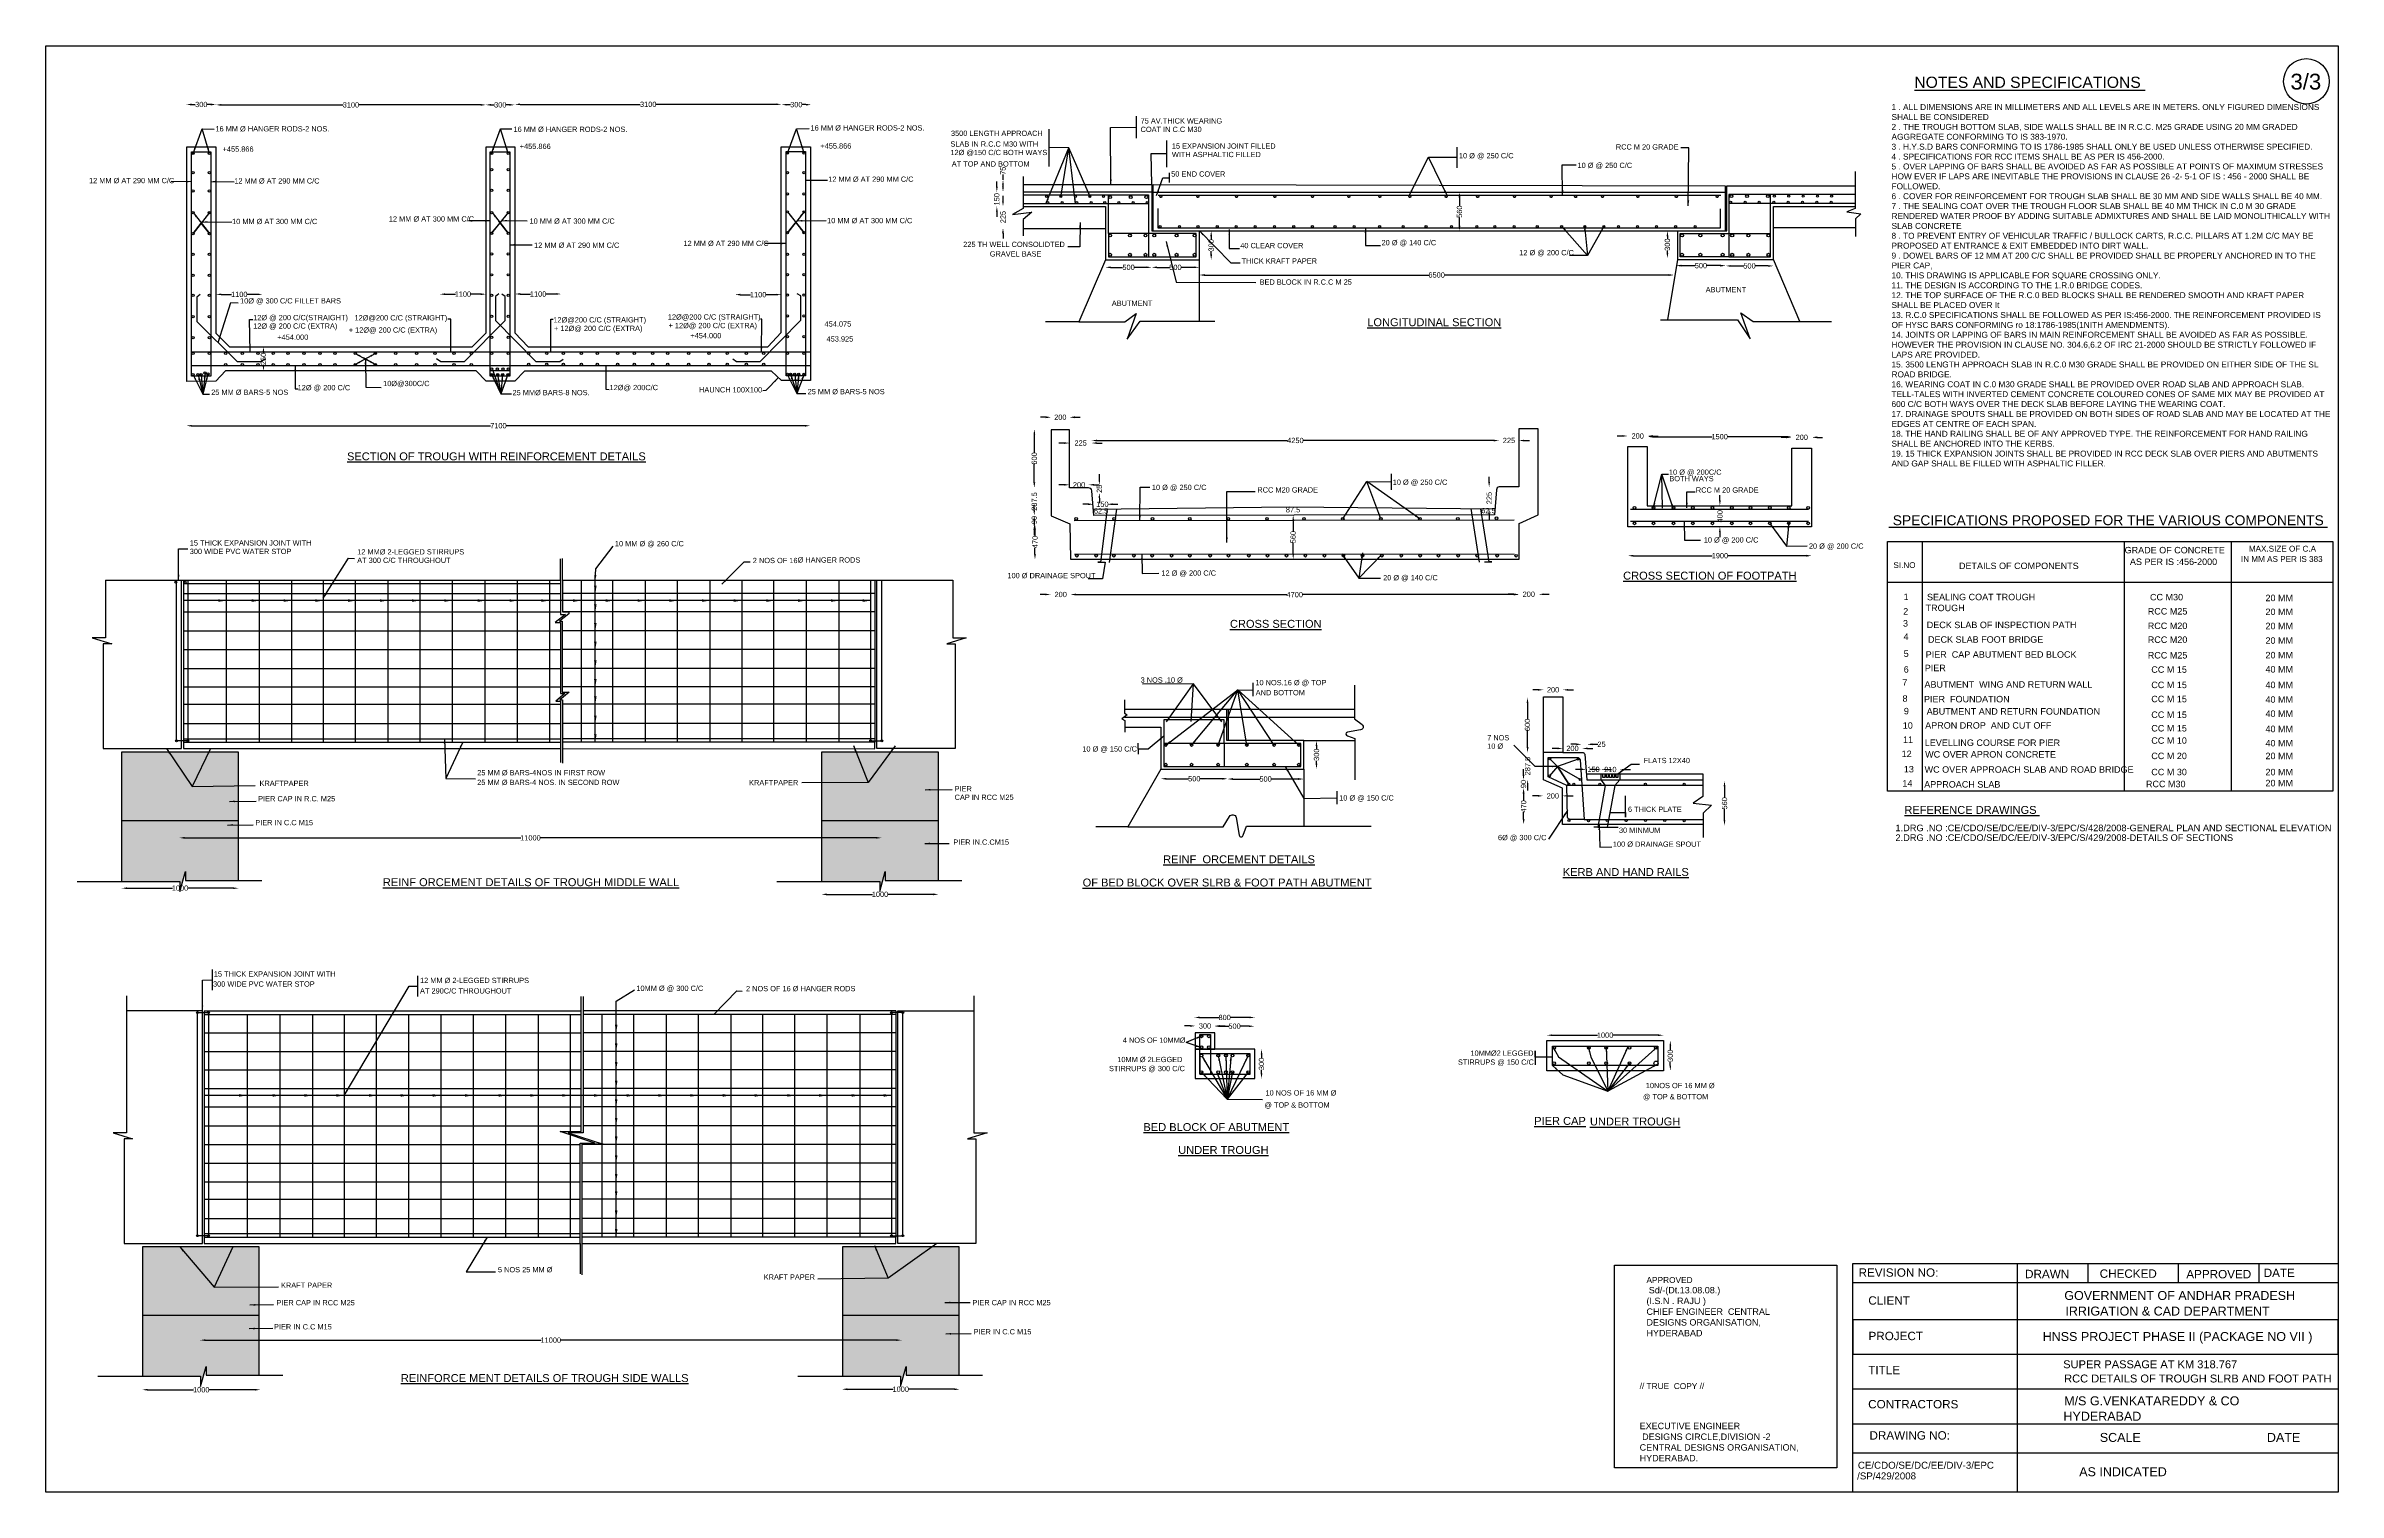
# Model space of a CAD drawing. Header units: millimetres. Extents: x -53216227 to -53198861, y 22132090 to 22143050.
import ezdxf

# ---------------------------------------------------------------- set-up
doc = ezdxf.new("R2010")
doc.units = ezdxf.units.MM
doc.header["$MEASUREMENT"] = 0
doc.header["$PDMODE"] = 32
doc.header["$PDSIZE"] = 28
for name, color, linetype in [('DIMENSION', 7, 'Continuous'), ('DIMENSIONS', 7, 'Continuous'), ('DRAWING', 2, 'Continuous'), ('TEXT', 7, 'Continuous')]:
    doc.layers.add(name, color=color, linetype=linetype)
doc.styles.get("Standard").update_dxf_attribs({"font": 'arial.ttf', "height": 40})
doc.dimstyles.get("Standard").update_dxf_attribs({"dimtxt": 40, "dimasz": 40, "dimexe": 0.18, "dimexo": 0.0625, "dimgap": 0.09, "dimtad": 0, "dimdec": 0, "dimzin": 0, "dimdsep": 46, "dimtxsty": 'Standard', "dimcen": 0.09, "dimse1": 1, "dimse2": 1, "dimadec": 0, "dimazin": 0, "dimtfac": 1, "dimtdec": 0, "dimtofl": 0, "dimtmove": 0, "dimatfit": 3, "dimfxl": 1, "dimtolj": 1, "dimtzin": 0, "dimarcsym": 0})

# ---------------------------------------------------------------- blocks, each defined once
blk = doc.blocks.new('*D54')
at = {"layer": 'Defpoints', "color": 0, "transparency": 16777216}
for p in [(-53215163, 22142605), (-53215163, 22142604), (-53214938, 22142604)]:
    blk.add_point(p, dxfattribs=at)
at = {"layer": 'DIMENSION', "color": 0, "lineweight": -2, "transparency": 16777216}
for p, q in [((-53215123, 22142605), (-53215095, 22142605)), ((-53214978, 22142605), (-53215006, 22142605))]:
    blk.add_line(p, q, dxfattribs=at)
at = {"layer": 'DIMENSION', "color": 0, "transparency": 16777216}
for points in [[(-53215123, 22142612), (-53215123, 22142598), (-53215163, 22142605)], [(-53214978, 22142612), (-53214978, 22142598), (-53214938, 22142605)]]:
    blk.add_solid(points, dxfattribs=at)
at = {"layer": 'DIMENSION', "color": 0, "transparency": 16777216, "insert": (-53215050, 22142605), "char_height": 40, "attachment_point": 5}
blk.add_mtext('\\A1;300', dxfattribs=at)
blk = doc.blocks.new('*D55')
at = {"layer": 'Defpoints', "color": 0, "transparency": 16777216}
for p in [(-53214938, 22142605), (-53212894, 22142602), (-53212894, 22142601)]:
    blk.add_point(p, dxfattribs=at)
at = {"layer": 'DIMENSION', "color": 0, "lineweight": -2, "transparency": 16777216}
for p, q in [((-53214898, 22142602), (-53213976, 22142602)), ((-53212934, 22142602), (-53213856, 22142602))]:
    blk.add_line(p, q, dxfattribs=at)
at = {"layer": 'DIMENSION', "color": 0, "transparency": 16777216}
for points in [[(-53214898, 22142609), (-53214898, 22142595), (-53214938, 22142602)], [(-53212934, 22142609), (-53212934, 22142595), (-53212894, 22142602)]]:
    blk.add_solid(points, dxfattribs=at)
at = {"layer": 'DIMENSION', "color": 0, "transparency": 16777216, "insert": (-53213916, 22142602), "char_height": 40, "attachment_point": 5}
blk.add_mtext('\\A1;3100', dxfattribs=at)
blk = doc.blocks.new('*D56')
at = {"layer": 'Defpoints', "color": 0, "transparency": 16777216}
for p in [(-53212896, 22142602), (-53212675, 22142602), (-53212675, 22142601)]:
    blk.add_point(p, dxfattribs=at)
at = {"layer": 'DIMENSION', "color": 0, "lineweight": -2, "transparency": 16777216}
for p, q in [((-53212856, 22142602), (-53212829, 22142602)), ((-53212715, 22142602), (-53212741, 22142602))]:
    blk.add_line(p, q, dxfattribs=at)
at = {"layer": 'DIMENSION', "color": 0, "transparency": 16777216}
for points in [[(-53212856, 22142609), (-53212856, 22142596), (-53212896, 22142602)], [(-53212715, 22142609), (-53212715, 22142596), (-53212675, 22142602)]]:
    blk.add_solid(points, dxfattribs=at)
at = {"layer": 'DIMENSION', "color": 0, "transparency": 16777216, "insert": (-53212785, 22142602), "char_height": 40, "attachment_point": 5}
blk.add_mtext('\\A1;300', dxfattribs=at)
blk = doc.blocks.new('*D57')
at = {"layer": 'Defpoints', "color": 0, "transparency": 16777216}
for p in [(-53212675, 22142601), (-53210654, 22142606), (-53210654, 22142605)]:
    blk.add_point(p, dxfattribs=at)
at = {"layer": 'DIMENSION', "color": 0, "lineweight": -2, "transparency": 16777216}
for p, q in [((-53212635, 22142606), (-53211724, 22142606)), ((-53210694, 22142606), (-53211605, 22142606))]:
    blk.add_line(p, q, dxfattribs=at)
at = {"layer": 'DIMENSION', "color": 0, "transparency": 16777216}
for points in [[(-53212635, 22142613), (-53212635, 22142600), (-53212675, 22142606)], [(-53210694, 22142613), (-53210694, 22142600), (-53210654, 22142606)]]:
    blk.add_solid(points, dxfattribs=at)
at = {"layer": 'DIMENSION', "color": 0, "transparency": 16777216, "insert": (-53211664, 22142606), "char_height": 40, "attachment_point": 5}
blk.add_mtext('\\A1;3100', dxfattribs=at)
blk = doc.blocks.new('*D58')
at = {"layer": 'Defpoints', "color": 0, "transparency": 16777216}
for p in [(-53210654, 22142606), (-53210429, 22142605), (-53210429, 22142604)]:
    blk.add_point(p, dxfattribs=at)
at = {"layer": 'DIMENSION', "color": 0, "lineweight": -2, "transparency": 16777216}
for p, q in [((-53210614, 22142604), (-53210586, 22142604)), ((-53210469, 22142604), (-53210497, 22142604))]:
    blk.add_line(p, q, dxfattribs=at)
at = {"layer": 'DIMENSION', "color": 0, "transparency": 16777216}
for points in [[(-53210614, 22142610), (-53210614, 22142597), (-53210654, 22142604)], [(-53210469, 22142610), (-53210469, 22142597), (-53210429, 22142604)]]:
    blk.add_solid(points, dxfattribs=at)
at = {"layer": 'DIMENSION', "color": 0, "transparency": 16777216, "insert": (-53210542, 22142604), "char_height": 40, "attachment_point": 5}
blk.add_mtext('\\A1;300', dxfattribs=at)
blk = doc.blocks.new('*D59')
at = {"layer": 'Defpoints', "color": 0, "transparency": 16777216}
for p in [(-53214938, 22141149), (-53214586, 22141166), (-53214586, 22141156)]:
    blk.add_point(p, dxfattribs=at)
at = {"layer": 'DIMENSION', "color": 0, "lineweight": -2, "transparency": 16777216}
for p, q in [((-53214898, 22141166), (-53214820, 22141166)), ((-53214626, 22141166), (-53214704, 22141166))]:
    blk.add_line(p, q, dxfattribs=at)
at = {"layer": 'DIMENSION', "color": 0, "transparency": 16777216}
for points in [[(-53214898, 22141173), (-53214898, 22141160), (-53214938, 22141166)], [(-53214626, 22141173), (-53214626, 22141160), (-53214586, 22141166)]]:
    blk.add_solid(points, dxfattribs=at)
at = {"layer": 'DIMENSION', "color": 0, "transparency": 16777216, "insert": (-53214762, 22141166), "char_height": 40, "attachment_point": 5}
blk.add_mtext('\\A1;1100', dxfattribs=at)
blk = doc.blocks.new('*D60')
at = {"layer": 'Defpoints', "color": 0, "transparency": 16777216}
for p in [(-53214579, 22140769), (-53214545, 22140769), (-53214545, 22140586)]:
    blk.add_point(p, dxfattribs=at)
at = {"layer": 'DIMENSION', "color": 0, "lineweight": -2, "transparency": 16777216}
for p, q in [((-53214579, 22140729), (-53214579, 22140722)), ((-53214579, 22140626), (-53214579, 22140633))]:
    blk.add_line(p, q, dxfattribs=at)
at = {"layer": 'DIMENSION', "color": 0, "transparency": 16777216}
for points in [[(-53214585, 22140729), (-53214572, 22140729), (-53214579, 22140769)], [(-53214585, 22140626), (-53214572, 22140626), (-53214579, 22140586)]]:
    blk.add_solid(points, dxfattribs=at)
at = {"layer": 'DIMENSION', "color": 0, "transparency": 16777216, "insert": (-53214579, 22140677), "char_height": 40, "attachment_point": 5, "rotation": 90}
blk.add_mtext('\\A1;250', dxfattribs=at)
blk = doc.blocks.new('*D61')
at = {"layer": 'Defpoints', "color": 0, "transparency": 16777216}
for p in [(-53213243, 22141168), (-53213243, 22141166), (-53212892, 22141167)]:
    blk.add_point(p, dxfattribs=at)
at = {"layer": 'DIMENSION', "color": 0, "lineweight": -2, "transparency": 16777216}
for p, q in [((-53213203, 22141168), (-53213125, 22141168)), ((-53212932, 22141168), (-53213010, 22141168))]:
    blk.add_line(p, q, dxfattribs=at)
at = {"layer": 'DIMENSION', "color": 0, "transparency": 16777216}
for points in [[(-53213203, 22141174), (-53213203, 22141161), (-53213243, 22141168)], [(-53212932, 22141174), (-53212932, 22141161), (-53212892, 22141168)]]:
    blk.add_solid(points, dxfattribs=at)
at = {"layer": 'DIMENSION', "color": 0, "transparency": 16777216, "insert": (-53213068, 22141168), "char_height": 40, "attachment_point": 5}
blk.add_mtext('\\A1;1100', dxfattribs=at)
blk = doc.blocks.new('*D62')
at = {"layer": 'Defpoints', "color": 0, "transparency": 16777216}
for p in [(-53212674, 22141168), (-53212323, 22141169), (-53212323, 22141169)]:
    blk.add_point(p, dxfattribs=at)
at = {"layer": 'DIMENSION', "color": 0, "lineweight": -2, "transparency": 16777216}
for p, q in [((-53212634, 22141169), (-53212556, 22141169)), ((-53212363, 22141169), (-53212441, 22141169))]:
    blk.add_line(p, q, dxfattribs=at)
at = {"layer": 'DIMENSION', "color": 0, "transparency": 16777216}
for points in [[(-53212634, 22141176), (-53212634, 22141163), (-53212674, 22141169)], [(-53212363, 22141176), (-53212363, 22141163), (-53212323, 22141169)]]:
    blk.add_solid(points, dxfattribs=at)
at = {"layer": 'DIMENSION', "color": 0, "transparency": 16777216, "insert": (-53212498, 22141169), "char_height": 40, "attachment_point": 5}
blk.add_mtext('\\A1;1100', dxfattribs=at)
blk = doc.blocks.new('*D63')
at = {"layer": 'Defpoints', "color": 0, "transparency": 16777216}
for p in [(-53211007, 22141164), (-53210656, 22141164), (-53210656, 22141164)]:
    blk.add_point(p, dxfattribs=at)
at = {"layer": 'DIMENSION', "color": 0, "lineweight": -2, "transparency": 16777216}
for p, q in [((-53210967, 22141164), (-53210889, 22141164)), ((-53210696, 22141164), (-53210773, 22141164))]:
    blk.add_line(p, q, dxfattribs=at)
at = {"layer": 'DIMENSION', "color": 0, "transparency": 16777216}
for points in [[(-53210967, 22141171), (-53210967, 22141158), (-53211007, 22141164)], [(-53210696, 22141171), (-53210696, 22141158), (-53210656, 22141164)]]:
    blk.add_solid(points, dxfattribs=at)
at = {"layer": 'DIMENSION', "color": 0, "transparency": 16777216, "insert": (-53210831, 22141164), "char_height": 40, "attachment_point": 5}
blk.add_mtext('\\A1;1100', dxfattribs=at)
blk = doc.blocks.new('*D64')
at = {"layer": 'Defpoints', "color": 0, "transparency": 16777216}
for p in [(-53215162, 22140154), (-53210436, 22140171), (-53210436, 22140168)]:
    blk.add_point(p, dxfattribs=at)
at = {"layer": 'DIMENSION', "color": 0, "lineweight": -2, "transparency": 16777216}
for p, q in [((-53215122, 22140171), (-53212859, 22140171)), ((-53210476, 22140171), (-53212739, 22140171))]:
    blk.add_line(p, q, dxfattribs=at)
at = {"layer": 'DIMENSION', "color": 0, "transparency": 16777216}
for points in [[(-53215122, 22140177), (-53215122, 22140164), (-53215162, 22140171)], [(-53210476, 22140177), (-53210476, 22140164), (-53210436, 22140171)]]:
    blk.add_solid(points, dxfattribs=at)
at = {"layer": 'DIMENSION', "color": 0, "transparency": 16777216, "insert": (-53212799, 22140171), "char_height": 40, "attachment_point": 5}
blk.add_mtext('\\A1;7100', dxfattribs=at)
blk = doc.blocks.new('*D65')
at = {"layer": 'Defpoints', "color": 0, "transparency": 16777216}
for p in [(-53210351, 22136718), (-53209466, 22136726), (-53209466, 22136620)]:
    blk.add_point(p, dxfattribs=at)
at = {"layer": 'DIMENSION', "color": 0, "lineweight": -2, "transparency": 16777216}
for p, q in [((-53210311, 22136620), (-53209966, 22136620)), ((-53209506, 22136620), (-53209850, 22136620))]:
    blk.add_line(p, q, dxfattribs=at)
at = {"layer": 'DIMENSION', "color": 0, "transparency": 16777216}
for points in [[(-53210311, 22136627), (-53210311, 22136613), (-53210351, 22136620)], [(-53209506, 22136627), (-53209506, 22136613), (-53209466, 22136620)]]:
    blk.add_solid(points, dxfattribs=at)
at = {"layer": 'DIMENSION', "color": 0, "transparency": 16777216, "insert": (-53209908, 22136620), "char_height": 40, "attachment_point": 5}
blk.add_mtext('\\A1;1000', dxfattribs=at)
blk = doc.blocks.new('*D66')
at = {"layer": 'Defpoints', "color": 0, "transparency": 16777216}
for p in [(-53215653, 22136726), (-53215653, 22136667), (-53214768, 22136726)]:
    blk.add_point(p, dxfattribs=at)
at = {"layer": 'DIMENSION', "color": 0, "lineweight": -2, "transparency": 16777216}
for p, q in [((-53215613, 22136667), (-53215269, 22136667)), ((-53214808, 22136667), (-53215153, 22136667))]:
    blk.add_line(p, q, dxfattribs=at)
at = {"layer": 'DIMENSION', "color": 0, "transparency": 16777216}
for points in [[(-53215613, 22136673), (-53215613, 22136660), (-53215653, 22136667)], [(-53214808, 22136673), (-53214808, 22136660), (-53214768, 22136667)]]:
    blk.add_solid(points, dxfattribs=at)
at = {"layer": 'DIMENSION', "color": 0, "transparency": 16777216, "insert": (-53215211, 22136667), "char_height": 40, "attachment_point": 5}
blk.add_mtext('\\A1;1000', dxfattribs=at)
blk = doc.blocks.new('*D67')
at = {"layer": 'Defpoints', "color": 0, "transparency": 16777216}
for p in [(-53215216, 22137045), (-53209897, 22137061), (-53209897, 22137048)]:
    blk.add_point(p, dxfattribs=at)
at = {"layer": 'DIMENSION', "color": 0, "lineweight": -2, "transparency": 16777216}
for p, q in [((-53215176, 22137048), (-53212630, 22137048)), ((-53209937, 22137048), (-53212483, 22137048))]:
    blk.add_line(p, q, dxfattribs=at)
at = {"layer": 'DIMENSION', "color": 0, "transparency": 16777216}
for points in [[(-53215176, 22137055), (-53215176, 22137042), (-53215216, 22137048)], [(-53209937, 22137055), (-53209937, 22137042), (-53209897, 22137048)]]:
    blk.add_solid(points, dxfattribs=at)
at = {"layer": 'DIMENSION', "color": 0, "transparency": 16777216, "insert": (-53212556, 22137048), "char_height": 40, "attachment_point": 5}
blk.add_mtext('\\A1;11000', dxfattribs=at)
blk = doc.blocks.new('*D68')
at = {"layer": 'Defpoints', "color": 0, "transparency": 16777216}
for p in [(-53215059, 22133239), (-53209744, 22133258), (-53209744, 22133242)]:
    blk.add_point(p, dxfattribs=at)
at = {"layer": 'DIMENSION', "color": 0, "lineweight": -2, "transparency": 16777216}
for p, q in [((-53215019, 22133242), (-53212475, 22133242)), ((-53209784, 22133242), (-53212328, 22133242))]:
    blk.add_line(p, q, dxfattribs=at)
at = {"layer": 'DIMENSION', "color": 0, "transparency": 16777216}
for points in [[(-53215019, 22133249), (-53215019, 22133236), (-53215059, 22133242)], [(-53209784, 22133249), (-53209784, 22133236), (-53209744, 22133242)]]:
    blk.add_solid(points, dxfattribs=at)
at = {"layer": 'DIMENSION', "color": 0, "transparency": 16777216, "insert": (-53212402, 22133242), "char_height": 40, "attachment_point": 5}
blk.add_mtext('\\A1;11000', dxfattribs=at)
blk = doc.blocks.new('*D69')
at = {"layer": 'Defpoints', "color": 0, "transparency": 16777216}
for p in [(-53210196, 22132858), (-53209306, 22132871), (-53209306, 22132870)]:
    blk.add_point(p, dxfattribs=at)
at = {"layer": 'DIMENSION', "color": 0, "lineweight": -2, "transparency": 16777216}
for p, q in [((-53210156, 22132870), (-53209808, 22132870)), ((-53209346, 22132870), (-53209693, 22132870))]:
    blk.add_line(p, q, dxfattribs=at)
at = {"layer": 'DIMENSION', "color": 0, "transparency": 16777216}
for points in [[(-53210156, 22132877), (-53210156, 22132863), (-53210196, 22132870)], [(-53209346, 22132877), (-53209346, 22132863), (-53209306, 22132870)]]:
    blk.add_solid(points, dxfattribs=at)
at = {"layer": 'DIMENSION', "color": 0, "transparency": 16777216, "insert": (-53209751, 22132870), "char_height": 40, "attachment_point": 5}
blk.add_mtext('\\A1;1000', dxfattribs=at)
blk = doc.blocks.new('*D70')
at = {"layer": 'Defpoints', "color": 0, "transparency": 16777216}
for p in [(-53215497, 22132866), (-53215497, 22132855), (-53214603, 22132864)]:
    blk.add_point(p, dxfattribs=at)
at = {"layer": 'DIMENSION', "color": 0, "lineweight": -2, "transparency": 16777216}
for p, q in [((-53215457, 22132866), (-53215108, 22132866)), ((-53214643, 22132866), (-53214992, 22132866))]:
    blk.add_line(p, q, dxfattribs=at)
at = {"layer": 'DIMENSION', "color": 0, "transparency": 16777216}
for points in [[(-53215457, 22132873), (-53215457, 22132860), (-53215497, 22132866)], [(-53214643, 22132873), (-53214643, 22132860), (-53214603, 22132866)]]:
    blk.add_solid(points, dxfattribs=at)
at = {"layer": 'DIMENSION', "color": 0, "transparency": 16777216, "insert": (-53215050, 22132866), "char_height": 40, "attachment_point": 5}
blk.add_mtext('\\A1;1000', dxfattribs=at)
blk = doc.blocks.new('*D71')
at = {"layer": 'Defpoints', "color": 0, "transparency": 16777216}
for p in [(-53207520, 22135623), (-53207520, 22135571), (-53207372, 22135571)]:
    blk.add_point(p, dxfattribs=at)
at = {"layer": 'DIMENSION', "color": 0, "lineweight": -2, "transparency": 16777216}
for p, q in [((-53207560, 22135623), (-53207600, 22135623)), ((-53207332, 22135623), (-53207292, 22135623))]:
    blk.add_line(p, q, dxfattribs=at)
at = {"layer": 'DIMENSION', "color": 0, "transparency": 16777216}
for points in [[(-53207560, 22135630), (-53207560, 22135616), (-53207520, 22135623)], [(-53207332, 22135630), (-53207332, 22135616), (-53207372, 22135623)]]:
    blk.add_solid(points, dxfattribs=at)
at = {"layer": 'DIMENSION', "color": 0, "transparency": 16777216, "insert": (-53207446, 22135623), "char_height": 40, "attachment_point": 5}
blk.add_mtext('\\A1;300', dxfattribs=at)
blk = doc.blocks.new('*D72')
at = {"layer": 'Defpoints', "color": 0, "transparency": 16777216}
for p in [(-53207372, 22135623), (-53207072, 22135621), (-53207072, 22135621)]:
    blk.add_point(p, dxfattribs=at)
at = {"layer": 'DIMENSION', "color": 0, "lineweight": -2, "transparency": 16777216}
for p, q in [((-53207332, 22135621), (-53207266, 22135621)), ((-53207112, 22135621), (-53207178, 22135621))]:
    blk.add_line(p, q, dxfattribs=at)
at = {"layer": 'DIMENSION', "color": 0, "transparency": 16777216}
for points in [[(-53207332, 22135627), (-53207332, 22135614), (-53207372, 22135621)], [(-53207112, 22135627), (-53207112, 22135614), (-53207072, 22135621)]]:
    blk.add_solid(points, dxfattribs=at)
at = {"layer": 'DIMENSION', "color": 0, "transparency": 16777216, "insert": (-53207222, 22135621), "char_height": 40, "attachment_point": 5}
blk.add_mtext('\\A1;500', dxfattribs=at)
blk = doc.blocks.new('*D73')
at = {"layer": 'Defpoints', "color": 0, "transparency": 16777216}
for p in [(-53207527, 22135691), (-53207068, 22135696), (-53207068, 22135687)]:
    blk.add_point(p, dxfattribs=at)
at = {"layer": 'DIMENSION', "color": 0, "lineweight": -2, "transparency": 16777216}
for p, q in [((-53207487, 22135687), (-53207342, 22135687)), ((-53207108, 22135687), (-53207253, 22135687))]:
    blk.add_line(p, q, dxfattribs=at)
at = {"layer": 'DIMENSION', "color": 0, "transparency": 16777216}
for points in [[(-53207487, 22135694), (-53207487, 22135681), (-53207527, 22135687)], [(-53207108, 22135694), (-53207108, 22135681), (-53207068, 22135687)]]:
    blk.add_solid(points, dxfattribs=at)
at = {"layer": 'DIMENSION', "color": 0, "transparency": 16777216, "insert": (-53207297, 22135687), "char_height": 40, "attachment_point": 5}
blk.add_mtext('\\A1;800', dxfattribs=at)
blk = doc.blocks.new('*D74')
at = {"layer": 'Defpoints', "color": 0, "transparency": 16777216}
for p in [(-53207068, 22135447), (-53207068, 22135224), (-53207018, 22135224)]:
    blk.add_point(p, dxfattribs=at)
at = {"layer": 'DIMENSION', "color": 0, "lineweight": -2, "transparency": 16777216}
for p, q in [((-53207018, 22135407), (-53207018, 22135380)), ((-53207018, 22135264), (-53207018, 22135291))]:
    blk.add_line(p, q, dxfattribs=at)
at = {"layer": 'DIMENSION', "color": 0, "transparency": 16777216}
for points in [[(-53207024, 22135407), (-53207011, 22135407), (-53207018, 22135447)], [(-53207024, 22135264), (-53207011, 22135264), (-53207018, 22135224)]]:
    blk.add_solid(points, dxfattribs=at)
at = {"layer": 'DIMENSION', "color": 0, "transparency": 16777216, "insert": (-53207018, 22135335), "char_height": 40, "attachment_point": 5, "rotation": 90}
blk.add_mtext('\\A1;300', dxfattribs=at)
blk = doc.blocks.new('*D75')
at = {"layer": 'Defpoints', "color": 0, "transparency": 16777216}
for p in [(-53207779, 22137496), (-53207779, 22137496), (-53207275, 22137501)]:
    blk.add_point(p, dxfattribs=at)
at = {"layer": 'DIMENSION', "color": 0, "lineweight": -2, "transparency": 16777216}
for p, q in [((-53207739, 22137496), (-53207572, 22137496)), ((-53207315, 22137496), (-53207483, 22137496))]:
    blk.add_line(p, q, dxfattribs=at)
at = {"layer": 'DIMENSION', "color": 0, "transparency": 16777216}
for points in [[(-53207739, 22137503), (-53207739, 22137489), (-53207779, 22137496)], [(-53207315, 22137503), (-53207315, 22137489), (-53207275, 22137496)]]:
    blk.add_solid(points, dxfattribs=at)
at = {"layer": 'DIMENSION', "color": 0, "transparency": 16777216, "insert": (-53207527, 22137496), "char_height": 40, "attachment_point": 5}
blk.add_mtext('\\A1;500', dxfattribs=at)
blk = doc.blocks.new('*D76')
at = {"layer": 'Defpoints', "color": 0, "transparency": 16777216}
for p in [(-53207275, 22137496), (-53206698, 22137496), (-53206698, 22137494)]:
    blk.add_point(p, dxfattribs=at)
at = {"layer": 'DIMENSION', "color": 0, "lineweight": -2, "transparency": 16777216}
for p, q in [((-53207235, 22137494), (-53207031, 22137494)), ((-53206738, 22137494), (-53206943, 22137494))]:
    blk.add_line(p, q, dxfattribs=at)
at = {"layer": 'DIMENSION', "color": 0, "transparency": 16777216}
for points in [[(-53207235, 22137501), (-53207235, 22137487), (-53207275, 22137494)], [(-53206738, 22137501), (-53206738, 22137487), (-53206698, 22137494)]]:
    blk.add_solid(points, dxfattribs=at)
at = {"layer": 'DIMENSION', "color": 0, "transparency": 16777216, "insert": (-53206987, 22137494), "char_height": 40, "attachment_point": 5}
blk.add_mtext('\\A1;500', dxfattribs=at)
blk = doc.blocks.new('*D77')
at = {"layer": 'Defpoints', "color": 0, "transparency": 16777216}
for p in [(-53206601, 22137785), (-53206601, 22137785), (-53206601, 22137570)]:
    blk.add_point(p, dxfattribs=at)
at = {"layer": 'DIMENSION', "color": 0, "lineweight": -2, "transparency": 16777216}
for p, q in [((-53206601, 22137745), (-53206601, 22137722)), ((-53206601, 22137610), (-53206601, 22137633))]:
    blk.add_line(p, q, dxfattribs=at)
at = {"layer": 'DIMENSION', "color": 0, "transparency": 16777216}
for points in [[(-53206608, 22137745), (-53206595, 22137745), (-53206601, 22137785)], [(-53206608, 22137610), (-53206595, 22137610), (-53206601, 22137570)]]:
    blk.add_solid(points, dxfattribs=at)
at = {"layer": 'DIMENSION', "color": 0, "transparency": 16777216, "insert": (-53206601, 22137678), "char_height": 40, "attachment_point": 5, "rotation": 90}
blk.add_mtext('\\A1;300', dxfattribs=at)
blk = doc.blocks.new('*D78')
at = {"layer": 'Defpoints', "color": 0, "transparency": 16777216}
for p in [(-53208615, 22138892), (-53208615, 22138892), (-53208463, 22138890)]:
    blk.add_point(p, dxfattribs=at)
at = {"layer": 'DIMENSION', "color": 0, "lineweight": -2, "transparency": 16777216}
for p, q in [((-53208655, 22138892), (-53208695, 22138892)), ((-53208423, 22138892), (-53208383, 22138892))]:
    blk.add_line(p, q, dxfattribs=at)
at = {"layer": 'DIMENSION', "color": 0, "transparency": 16777216}
for points in [[(-53208655, 22138899), (-53208655, 22138886), (-53208615, 22138892)], [(-53208423, 22138899), (-53208423, 22138886), (-53208463, 22138892)]]:
    blk.add_solid(points, dxfattribs=at)
at = {"layer": 'DIMENSION', "color": 0, "transparency": 16777216, "insert": (-53208539, 22138892), "char_height": 40, "attachment_point": 5}
blk.add_mtext('\\A1;200', dxfattribs=at)
blk = doc.blocks.new('*D79')
at = {"layer": 'Defpoints', "color": 0, "transparency": 16777216}
for p in [(-53208463, 22138890), (-53205068, 22138896), (-53205068, 22138891)]:
    blk.add_point(p, dxfattribs=at)
at = {"layer": 'DIMENSION', "color": 0, "lineweight": -2, "transparency": 16777216}
for p, q in [((-53208423, 22138891), (-53206826, 22138891)), ((-53205108, 22138891), (-53206705, 22138891))]:
    blk.add_line(p, q, dxfattribs=at)
at = {"layer": 'DIMENSION', "color": 0, "transparency": 16777216}
for points in [[(-53208423, 22138898), (-53208423, 22138885), (-53208463, 22138891)], [(-53205108, 22138898), (-53205108, 22138885), (-53205068, 22138891)]]:
    blk.add_solid(points, dxfattribs=at)
at = {"layer": 'DIMENSION', "color": 0, "transparency": 16777216, "insert": (-53206766, 22138891), "char_height": 40, "attachment_point": 5}
blk.add_mtext('\\A1;4700', dxfattribs=at)
blk = doc.blocks.new('*D80')
at = {"layer": 'Defpoints', "color": 0, "transparency": 16777216}
for p in [(-53206778, 22139493), (-53206767, 22139493), (-53206766, 22139160)]:
    blk.add_point(p, dxfattribs=at)
at = {"layer": 'DIMENSION', "color": 0, "lineweight": -2, "transparency": 16777216}
for p, q in [((-53206778, 22139453), (-53206778, 22139371)), ((-53206778, 22139200), (-53206778, 22139283))]:
    blk.add_line(p, q, dxfattribs=at)
at = {"layer": 'DIMENSION', "color": 0, "transparency": 16777216}
for points in [[(-53206784, 22139453), (-53206771, 22139453), (-53206778, 22139493)], [(-53206784, 22139200), (-53206771, 22139200), (-53206778, 22139160)]]:
    blk.add_solid(points, dxfattribs=at)
at = {"layer": 'DIMENSION', "color": 0, "transparency": 16777216, "insert": (-53206778, 22139327), "char_height": 40, "attachment_point": 5, "rotation": 90}
blk.add_mtext('\\A1;560', dxfattribs=at)
blk = doc.blocks.new('*D81')
at = {"layer": 'Defpoints', "color": 0, "transparency": 16777216}
for p in [(-53205298, 22139705), (-53205296, 22139541), (-53205293, 22139705)]:
    blk.add_point(p, dxfattribs=at)
at = {"layer": 'DIMENSION', "color": 0, "lineweight": -2, "transparency": 16777216}
for p, q in [((-53205293, 22139745), (-53205293, 22139785)), ((-53205293, 22139501), (-53205293, 22139461))]:
    blk.add_line(p, q, dxfattribs=at)
at = {"layer": 'DIMENSION', "color": 0, "transparency": 16777216}
for points in [[(-53205300, 22139745), (-53205287, 22139745), (-53205293, 22139705)], [(-53205300, 22139501), (-53205287, 22139501), (-53205293, 22139541)]]:
    blk.add_solid(points, dxfattribs=at)
at = {"layer": 'DIMENSION', "color": 0, "transparency": 16777216, "insert": (-53205293, 22139623), "char_height": 40, "attachment_point": 5, "rotation": 90}
blk.add_mtext('\\A1;225', dxfattribs=at)
blk = doc.blocks.new('*D82')
at = {"layer": 'Defpoints', "color": 0, "transparency": 16777216}
for p in [(-53205068, 22138891), (-53204918, 22138894), (-53204918, 22138894)]:
    blk.add_point(p, dxfattribs=at)
at = {"layer": 'DIMENSION', "color": 0, "lineweight": -2, "transparency": 16777216}
for p, q in [((-53205108, 22138894), (-53205148, 22138894)), ((-53204878, 22138894), (-53204838, 22138894))]:
    blk.add_line(p, q, dxfattribs=at)
at = {"layer": 'DIMENSION', "color": 0, "transparency": 16777216}
for points in [[(-53205108, 22138900), (-53205108, 22138887), (-53205068, 22138894)], [(-53204878, 22138900), (-53204878, 22138887), (-53204918, 22138894)]]:
    blk.add_solid(points, dxfattribs=at)
at = {"layer": 'DIMENSION', "color": 0, "transparency": 16777216, "insert": (-53204993, 22138894), "char_height": 40, "attachment_point": 5}
blk.add_mtext('\\A1;200', dxfattribs=at)
blk = doc.blocks.new('*D83')
at = {"layer": 'Defpoints', "color": 0, "transparency": 16777216}
for p in [(-53208740, 22139421), (-53208738, 22139158), (-53208734, 22139158)]:
    blk.add_point(p, dxfattribs=at)
at = {"layer": 'DIMENSION', "color": 0, "lineweight": -2, "transparency": 16777216}
for p, q in [((-53208734, 22139381), (-53208734, 22139335)), ((-53208734, 22139198), (-53208734, 22139245))]:
    blk.add_line(p, q, dxfattribs=at)
at = {"layer": 'DIMENSION', "color": 0, "transparency": 16777216}
for points in [[(-53208741, 22139381), (-53208727, 22139381), (-53208734, 22139421)], [(-53208741, 22139198), (-53208727, 22139198), (-53208734, 22139158)]]:
    blk.add_solid(points, dxfattribs=at)
at = {"layer": 'DIMENSION', "color": 0, "transparency": 16777216, "insert": (-53208734, 22139290), "char_height": 40, "attachment_point": 5, "rotation": 90}
blk.add_mtext('\\A1;470', dxfattribs=at)
blk = doc.blocks.new('*D84')
at = {"layer": 'Defpoints', "color": 0, "transparency": 16777216}
for p in [(-53208739, 22139490), (-53208736, 22139490), (-53208734, 22139421)]:
    blk.add_point(p, dxfattribs=at)
at = {"layer": 'DIMENSION', "color": 0, "lineweight": -2, "transparency": 16777216}
for p, q in [((-53208739, 22139530), (-53208739, 22139570)), ((-53208739, 22139381), (-53208739, 22139341))]:
    blk.add_line(p, q, dxfattribs=at)
at = {"layer": 'DIMENSION', "color": 0, "transparency": 16777216}
for points in [[(-53208746, 22139530), (-53208733, 22139530), (-53208739, 22139490)], [(-53208746, 22139381), (-53208733, 22139381), (-53208739, 22139421)]]:
    blk.add_solid(points, dxfattribs=at)
at = {"layer": 'DIMENSION', "color": 0, "transparency": 16777216, "insert": (-53208739, 22139456), "char_height": 40, "attachment_point": 5, "rotation": 90}
blk.add_mtext('\\A1;90', dxfattribs=at)
blk = doc.blocks.new('*D85')
at = {"layer": 'Defpoints', "color": 0, "transparency": 16777216}
for p in [(-53208739, 22139701), (-53208737, 22139701), (-53208739, 22139494)]:
    blk.add_point(p, dxfattribs=at)
at = {"layer": 'DIMENSION', "color": 0, "lineweight": -2, "transparency": 16777216}
for p, q in [((-53208739, 22139741), (-53208739, 22139781)), ((-53208739, 22139454), (-53208739, 22139414))]:
    blk.add_line(p, q, dxfattribs=at)
at = {"layer": 'DIMENSION', "color": 0, "transparency": 16777216}
for points in [[(-53208746, 22139741), (-53208733, 22139741), (-53208739, 22139701)], [(-53208746, 22139454), (-53208733, 22139454), (-53208739, 22139494)]]:
    blk.add_solid(points, dxfattribs=at)
at = {"layer": 'DIMENSION', "color": 0, "transparency": 16777216, "insert": (-53208739, 22139597), "char_height": 40, "attachment_point": 5, "rotation": 90}
blk.add_mtext('\\A1;287.5', dxfattribs=at)
blk = doc.blocks.new('*D86')
at = {"layer": 'Defpoints', "color": 0, "transparency": 16777216}
for p in [(-53208739, 22140145), (-53208738, 22140145), (-53208737, 22139701)]:
    blk.add_point(p, dxfattribs=at)
at = {"layer": 'DIMENSION', "color": 0, "lineweight": -2, "transparency": 16777216}
for p, q in [((-53208739, 22140105), (-53208739, 22139967)), ((-53208739, 22139741), (-53208739, 22139879))]:
    blk.add_line(p, q, dxfattribs=at)
at = {"layer": 'DIMENSION', "color": 0, "transparency": 16777216}
for points in [[(-53208745, 22140105), (-53208732, 22140105), (-53208739, 22140145)], [(-53208745, 22139741), (-53208732, 22139741), (-53208739, 22139701)]]:
    blk.add_solid(points, dxfattribs=at)
at = {"layer": 'DIMENSION', "color": 0, "transparency": 16777216, "insert": (-53208739, 22139923), "char_height": 40, "attachment_point": 5, "rotation": 90}
blk.add_mtext('\\A1;600', dxfattribs=at)
blk = doc.blocks.new('*D87')
at = {"layer": 'Defpoints', "color": 0, "transparency": 16777216}
for p in [(-53208472, 22140235), (-53208612, 22140141), (-53208472, 22140141)]:
    blk.add_point(p, dxfattribs=at)
at = {"layer": 'DIMENSION', "color": 0, "lineweight": -2, "transparency": 16777216}
for p, q in [((-53208652, 22140235), (-53208692, 22140235)), ((-53208432, 22140235), (-53208392, 22140235))]:
    blk.add_line(p, q, dxfattribs=at)
at = {"layer": 'DIMENSION', "color": 0, "transparency": 16777216}
for points in [[(-53208652, 22140242), (-53208652, 22140228), (-53208612, 22140235)], [(-53208432, 22140242), (-53208432, 22140228), (-53208472, 22140235)]]:
    blk.add_solid(points, dxfattribs=at)
at = {"layer": 'DIMENSION', "color": 0, "transparency": 16777216, "insert": (-53208542, 22140235), "char_height": 40, "attachment_point": 5}
blk.add_mtext('\\A1;200', dxfattribs=at)
blk = doc.blocks.new('*D88')
at = {"layer": 'Defpoints', "color": 0, "transparency": 16777216}
for p in [(-53208472, 22140040), (-53208305, 22140040), (-53208305, 22140040)]:
    blk.add_point(p, dxfattribs=at)
at = {"layer": 'DIMENSION', "color": 0, "lineweight": -2, "transparency": 16777216}
for p, q in [((-53208512, 22140040), (-53208552, 22140040)), ((-53208265, 22140040), (-53208225, 22140040))]:
    blk.add_line(p, q, dxfattribs=at)
at = {"layer": 'DIMENSION', "color": 0, "transparency": 16777216}
for points in [[(-53208512, 22140046), (-53208512, 22140033), (-53208472, 22140040)], [(-53208265, 22140046), (-53208265, 22140033), (-53208305, 22140040)]]:
    blk.add_solid(points, dxfattribs=at)
at = {"layer": 'DIMENSION', "color": 0, "transparency": 16777216, "insert": (-53208388, 22140040), "char_height": 40, "attachment_point": 5}
blk.add_mtext('\\A1;225', dxfattribs=at)
blk = doc.blocks.new('*D89')
at = {"layer": 'Defpoints', "color": 0, "transparency": 16777216}
for p in [(-53205218, 22140059), (-53208305, 22140040), (-53205218, 22140047)]:
    blk.add_point(p, dxfattribs=at)
at = {"layer": 'DIMENSION', "color": 0, "lineweight": -2, "transparency": 16777216}
for p, q in [((-53208265, 22140059), (-53206822, 22140059)), ((-53205258, 22140059), (-53206701, 22140059))]:
    blk.add_line(p, q, dxfattribs=at)
at = {"layer": 'DIMENSION', "color": 0, "transparency": 16777216}
for points in [[(-53208265, 22140065), (-53208265, 22140052), (-53208305, 22140059)], [(-53205258, 22140065), (-53205258, 22140052), (-53205218, 22140059)]]:
    blk.add_solid(points, dxfattribs=at)
at = {"layer": 'DIMENSION', "color": 0, "transparency": 16777216, "insert": (-53206761, 22140059), "char_height": 40, "attachment_point": 5}
blk.add_mtext('\\A1;4250', dxfattribs=at)
blk = doc.blocks.new('*D90')
at = {"layer": 'Defpoints', "color": 0, "transparency": 16777216}
for p in [(-53205218, 22140059), (-53205068, 22140059), (-53205068, 22140059)]:
    blk.add_point(p, dxfattribs=at)
at = {"layer": 'DIMENSION', "color": 0, "lineweight": -2, "transparency": 16777216}
for p, q in [((-53205258, 22140059), (-53205298, 22140059)), ((-53205028, 22140059), (-53204988, 22140059))]:
    blk.add_line(p, q, dxfattribs=at)
at = {"layer": 'DIMENSION', "color": 0, "transparency": 16777216}
for points in [[(-53205258, 22140065), (-53205258, 22140052), (-53205218, 22140059)], [(-53205028, 22140065), (-53205028, 22140052), (-53205068, 22140059)]]:
    blk.add_solid(points, dxfattribs=at)
at = {"layer": 'DIMENSION', "color": 0, "transparency": 16777216, "insert": (-53205143, 22140059), "char_height": 40, "attachment_point": 5}
blk.add_mtext('\\A1;225', dxfattribs=at)
blk = doc.blocks.new('*D91')
at = {"layer": 'Defpoints', "color": 0, "transparency": 16777216}
for p in [(-53208292, 22139538), (-53208186, 22139576), (-53208186, 22139539)]:
    blk.add_point(p, dxfattribs=at)
at = {"layer": 'DIMENSION', "color": 0, "lineweight": -2, "transparency": 16777216}
for p, q in [((-53208332, 22139576), (-53208372, 22139576)), ((-53208146, 22139576), (-53208106, 22139576))]:
    blk.add_line(p, q, dxfattribs=at)
at = {"layer": 'DIMENSION', "color": 0, "transparency": 16777216}
for points in [[(-53208332, 22139583), (-53208332, 22139569), (-53208292, 22139576)], [(-53208146, 22139583), (-53208146, 22139569), (-53208186, 22139576)]]:
    blk.add_solid(points, dxfattribs=at)
at = {"layer": 'DIMENSION', "color": 0, "transparency": 16777216, "insert": (-53208223, 22139576), "char_height": 40, "attachment_point": 5}
blk.add_mtext('\\A1;150', dxfattribs=at)
blk = doc.blocks.new('*D92')
at = {"layer": 'Defpoints', "color": 0, "transparency": 16777216}
for p in [(-53208472, 22139723), (-53208472, 22139700), (-53208328, 22139700)]:
    blk.add_point(p, dxfattribs=at)
at = {"layer": 'DIMENSION', "color": 0, "lineweight": -2, "transparency": 16777216}
for p, q in [((-53208512, 22139723), (-53208552, 22139723)), ((-53208288, 22139723), (-53208248, 22139723))]:
    blk.add_line(p, q, dxfattribs=at)
at = {"layer": 'DIMENSION', "color": 0, "transparency": 16777216}
for points in [[(-53208512, 22139730), (-53208512, 22139717), (-53208472, 22139723)], [(-53208288, 22139730), (-53208288, 22139717), (-53208328, 22139723)]]:
    blk.add_solid(points, dxfattribs=at)
at = {"layer": 'DIMENSION', "color": 0, "transparency": 16777216, "insert": (-53208400, 22139723), "char_height": 40, "attachment_point": 5}
blk.add_mtext('\\A1;200', dxfattribs=at)
blk = doc.blocks.new('*D93')
at = {"layer": 'Defpoints', "color": 0, "transparency": 16777216}
for p in [(-53208246, 22139723), (-53208245, 22139723), (-53208245, 22139663)]:
    blk.add_point(p, dxfattribs=at)
at = {"layer": 'DIMENSION', "color": 0, "lineweight": -2, "transparency": 16777216}
for p, q in [((-53208246, 22139763), (-53208246, 22139803)), ((-53208246, 22139623), (-53208246, 22139583))]:
    blk.add_line(p, q, dxfattribs=at)
at = {"layer": 'DIMENSION', "color": 0, "transparency": 16777216}
for points in [[(-53208253, 22139763), (-53208240, 22139763), (-53208246, 22139723)], [(-53208253, 22139623), (-53208240, 22139623), (-53208246, 22139663)]]:
    blk.add_solid(points, dxfattribs=at)
at = {"layer": 'DIMENSION', "color": 0, "transparency": 16777216, "insert": (-53208246, 22139693), "char_height": 40, "attachment_point": 5, "rotation": 90}
blk.add_mtext('\\A1;25', dxfattribs=at)
blk = doc.blocks.new('*D94')
at = {"layer": 'Defpoints', "color": 0, "transparency": 16777216}
for p in [(-53204244, 22140093), (-53204244, 22140093), (-53204092, 22140093)]:
    blk.add_point(p, dxfattribs=at)
at = {"layer": 'DIMENSION', "color": 0, "lineweight": -2, "transparency": 16777216}
for p, q in [((-53204284, 22140093), (-53204324, 22140093)), ((-53204052, 22140093), (-53204012, 22140093))]:
    blk.add_line(p, q, dxfattribs=at)
at = {"layer": 'DIMENSION', "color": 0, "transparency": 16777216}
for points in [[(-53204284, 22140100), (-53204284, 22140087), (-53204244, 22140093)], [(-53204052, 22140100), (-53204052, 22140087), (-53204092, 22140093)]]:
    blk.add_solid(points, dxfattribs=at)
at = {"layer": 'DIMENSION', "color": 0, "transparency": 16777216, "insert": (-53204168, 22140093), "char_height": 40, "attachment_point": 5}
blk.add_mtext('\\A1;200', dxfattribs=at)
blk = doc.blocks.new('*D95')
at = {"layer": 'Defpoints', "color": 0, "transparency": 16777216}
for p in [(-53204092, 22140093), (-53203002, 22140088), (-53203002, 22140088)]:
    blk.add_point(p, dxfattribs=at)
at = {"layer": 'DIMENSION', "color": 0, "lineweight": -2, "transparency": 16777216}
for p, q in [((-53204052, 22140088), (-53203604, 22140088)), ((-53203042, 22140088), (-53203489, 22140088))]:
    blk.add_line(p, q, dxfattribs=at)
at = {"layer": 'DIMENSION', "color": 0, "transparency": 16777216}
for points in [[(-53204052, 22140094), (-53204052, 22140081), (-53204092, 22140088)], [(-53203042, 22140094), (-53203042, 22140081), (-53203002, 22140088)]]:
    blk.add_solid(points, dxfattribs=at)
at = {"layer": 'DIMENSION', "color": 0, "transparency": 16777216, "insert": (-53203547, 22140088), "char_height": 40, "attachment_point": 5}
blk.add_mtext('\\A1;1500', dxfattribs=at)
blk = doc.blocks.new('*D96')
at = {"layer": 'Defpoints', "color": 0, "transparency": 16777216}
for p in [(-53203002, 22140088), (-53202848, 22140083), (-53202848, 22140083)]:
    blk.add_point(p, dxfattribs=at)
at = {"layer": 'DIMENSION', "color": 0, "lineweight": -2, "transparency": 16777216}
for p, q in [((-53203042, 22140083), (-53203082, 22140083)), ((-53202808, 22140083), (-53202768, 22140083))]:
    blk.add_line(p, q, dxfattribs=at)
at = {"layer": 'DIMENSION', "color": 0, "transparency": 16777216}
for points in [[(-53203042, 22140090), (-53203042, 22140076), (-53203002, 22140083)], [(-53202808, 22140090), (-53202808, 22140076), (-53202848, 22140083)]]:
    blk.add_solid(points, dxfattribs=at)
at = {"layer": 'DIMENSION', "color": 0, "transparency": 16777216, "insert": (-53202925, 22140083), "char_height": 40, "attachment_point": 5}
blk.add_mtext('\\A1;200', dxfattribs=at)
blk = doc.blocks.new('*D97')
at = {"layer": 'Defpoints', "color": 0, "transparency": 16777216}
for p in [(-53203547, 22139565), (-53203545, 22139565), (-53203546, 22139406)]:
    blk.add_point(p, dxfattribs=at)
at = {"layer": 'DIMENSION', "color": 0, "lineweight": -2, "transparency": 16777216}
for p, q in [((-53203545, 22139605), (-53203545, 22139645)), ((-53203545, 22139366), (-53203545, 22139326))]:
    blk.add_line(p, q, dxfattribs=at)
at = {"layer": 'DIMENSION', "color": 0, "transparency": 16777216}
for points in [[(-53203552, 22139605), (-53203539, 22139605), (-53203545, 22139565)], [(-53203552, 22139366), (-53203539, 22139366), (-53203545, 22139406)]]:
    blk.add_solid(points, dxfattribs=at)
at = {"layer": 'DIMENSION', "color": 0, "transparency": 16777216, "insert": (-53203545, 22139485), "char_height": 40, "attachment_point": 5, "rotation": 90}
blk.add_mtext('\\A1;400', dxfattribs=at)
blk = doc.blocks.new('*D98')
at = {"layer": 'Defpoints', "color": 0, "transparency": 16777216}
for p in [(-53204240, 22139209), (-53202850, 22139192), (-53202850, 22139186)]:
    blk.add_point(p, dxfattribs=at)
at = {"layer": 'DIMENSION', "color": 0, "lineweight": -2, "transparency": 16777216}
for p, q in [((-53204200, 22139186), (-53203603, 22139186)), ((-53202890, 22139186), (-53203487, 22139186))]:
    blk.add_line(p, q, dxfattribs=at)
at = {"layer": 'DIMENSION', "color": 0, "transparency": 16777216}
for points in [[(-53204200, 22139193), (-53204200, 22139179), (-53204240, 22139186)], [(-53202890, 22139193), (-53202890, 22139179), (-53202850, 22139186)]]:
    blk.add_solid(points, dxfattribs=at)
at = {"layer": 'DIMENSION', "color": 0, "transparency": 16777216, "insert": (-53203545, 22139186), "char_height": 40, "attachment_point": 5}
blk.add_mtext('\\A1;1900', dxfattribs=at)
blk = doc.blocks.new('*D99')
at = {"layer": 'Defpoints', "color": 0, "transparency": 16777216}
for p in [(-53203510, 22137479), (-53203510, 22137479), (-53203516, 22137142)]:
    blk.add_point(p, dxfattribs=at)
at = {"layer": 'DIMENSION', "color": 0, "lineweight": -2, "transparency": 16777216}
for p, q in [((-53203510, 22137439), (-53203510, 22137355)), ((-53203510, 22137182), (-53203510, 22137266))]:
    blk.add_line(p, q, dxfattribs=at)
at = {"layer": 'DIMENSION', "color": 0, "transparency": 16777216}
for points in [[(-53203517, 22137439), (-53203504, 22137439), (-53203510, 22137479)], [(-53203517, 22137182), (-53203504, 22137182), (-53203510, 22137142)]]:
    blk.add_solid(points, dxfattribs=at)
at = {"layer": 'DIMENSION', "color": 0, "transparency": 16777216, "insert": (-53203510, 22137310), "char_height": 40, "attachment_point": 5, "rotation": 90}
blk.add_mtext('\\A1;560', dxfattribs=at)
blk = doc.blocks.new('*D100')
at = {"layer": 'Defpoints', "color": 0, "transparency": 16777216}
for p in [(-53204447, 22137534), (-53204302, 22137566), (-53204302, 22137534)]:
    blk.add_point(p, dxfattribs=at)
at = {"layer": 'DIMENSION', "color": 0, "lineweight": -2, "transparency": 16777216}
for p, q in [((-53204487, 22137566), (-53204527, 22137566)), ((-53204262, 22137566), (-53204222, 22137566))]:
    blk.add_line(p, q, dxfattribs=at)
at = {"layer": 'DIMENSION', "color": 0, "transparency": 16777216}
for points in [[(-53204487, 22137573), (-53204487, 22137559), (-53204447, 22137566)], [(-53204262, 22137573), (-53204262, 22137559), (-53204302, 22137566)]]:
    blk.add_solid(points, dxfattribs=at)
at = {"layer": 'DIMENSION', "color": 0, "transparency": 16777216, "insert": (-53204375, 22137566), "char_height": 40, "attachment_point": 5}
blk.add_mtext('\\A1;210', dxfattribs=at)
blk = doc.blocks.new('*D101')
at = {"layer": 'Defpoints', "color": 0, "transparency": 16777216}
for p in [(-53204558, 22137567), (-53204558, 22137534), (-53204447, 22137534)]:
    blk.add_point(p, dxfattribs=at)
at = {"layer": 'DIMENSION', "color": 0, "lineweight": -2, "transparency": 16777216}
for p, q in [((-53204598, 22137567), (-53204638, 22137567)), ((-53204407, 22137567), (-53204367, 22137567))]:
    blk.add_line(p, q, dxfattribs=at)
at = {"layer": 'DIMENSION', "color": 0, "transparency": 16777216}
for points in [[(-53204598, 22137574), (-53204598, 22137561), (-53204558, 22137567)], [(-53204407, 22137574), (-53204407, 22137561), (-53204447, 22137567)]]:
    blk.add_solid(points, dxfattribs=at)
at = {"layer": 'DIMENSION', "color": 0, "transparency": 16777216, "insert": (-53204503, 22137567), "char_height": 40, "attachment_point": 5}
blk.add_mtext('\\A1;150', dxfattribs=at)
blk = doc.blocks.new('*D102')
at = {"layer": 'Defpoints', "color": 0, "transparency": 16777216}
for p in [(-53204594, 22137718), (-53204551, 22137757), (-53204551, 22137717)]:
    blk.add_point(p, dxfattribs=at)
at = {"layer": 'DIMENSION', "color": 0, "lineweight": -2, "transparency": 16777216}
for p, q in [((-53204634, 22137757), (-53204674, 22137757)), ((-53204511, 22137757), (-53204471, 22137757))]:
    blk.add_line(p, q, dxfattribs=at)
at = {"layer": 'DIMENSION', "color": 0, "transparency": 16777216}
for points in [[(-53204634, 22137764), (-53204634, 22137750), (-53204594, 22137757)], [(-53204511, 22137764), (-53204511, 22137750), (-53204551, 22137757)]]:
    blk.add_solid(points, dxfattribs=at)
at = {"layer": 'DIMENSION', "color": 0, "transparency": 16777216, "insert": (-53204442, 22137757), "char_height": 40, "attachment_point": 5}
blk.add_mtext('\\A1;25', dxfattribs=at)
blk = doc.blocks.new('*D103')
at = {"layer": 'Defpoints', "color": 0, "transparency": 16777216}
for p in [(-53204735, 22137726), (-53204735, 22137695), (-53204588, 22137695)]:
    blk.add_point(p, dxfattribs=at)
at = {"layer": 'DIMENSION', "color": 0, "lineweight": -2, "transparency": 16777216}
for p, q in [((-53204775, 22137726), (-53204815, 22137726)), ((-53204548, 22137726), (-53204508, 22137726))]:
    blk.add_line(p, q, dxfattribs=at)
at = {"layer": 'DIMENSION', "color": 0, "transparency": 16777216}
for points in [[(-53204775, 22137732), (-53204775, 22137719), (-53204735, 22137726)], [(-53204548, 22137732), (-53204548, 22137719), (-53204588, 22137726)]]:
    blk.add_solid(points, dxfattribs=at)
at = {"layer": 'DIMENSION', "color": 0, "transparency": 16777216, "insert": (-53204662, 22137726), "char_height": 40, "attachment_point": 5}
blk.add_mtext('\\A1;200', dxfattribs=at)
blk = doc.blocks.new('*D104')
at = {"layer": 'Defpoints', "color": 0, "transparency": 16777216}
for p in [(-53204884, 22137366), (-53204884, 22137365), (-53204738, 22137364)]:
    blk.add_point(p, dxfattribs=at)
at = {"layer": 'DIMENSION', "color": 0, "lineweight": -2, "transparency": 16777216}
for p, q in [((-53204924, 22137366), (-53204964, 22137366)), ((-53204698, 22137366), (-53204658, 22137366))]:
    blk.add_line(p, q, dxfattribs=at)
at = {"layer": 'DIMENSION', "color": 0, "transparency": 16777216}
for points in [[(-53204924, 22137373), (-53204924, 22137360), (-53204884, 22137366)], [(-53204698, 22137373), (-53204698, 22137360), (-53204738, 22137366)]]:
    blk.add_solid(points, dxfattribs=at)
at = {"layer": 'DIMENSION', "color": 0, "transparency": 16777216, "insert": (-53204811, 22137366), "char_height": 40, "attachment_point": 5}
blk.add_mtext('\\A1;200', dxfattribs=at)
blk = doc.blocks.new('*D105')
at = {"layer": 'Defpoints', "color": 0, "transparency": 16777216}
for p in [(-53205011, 22137423), (-53205032, 22137151), (-53205010, 22137151)]:
    blk.add_point(p, dxfattribs=at)
at = {"layer": 'DIMENSION', "color": 0, "lineweight": -2, "transparency": 16777216}
for p, q in [((-53205032, 22137383), (-53205032, 22137332)), ((-53205032, 22137191), (-53205032, 22137242))]:
    blk.add_line(p, q, dxfattribs=at)
at = {"layer": 'DIMENSION', "color": 0, "transparency": 16777216}
for points in [[(-53205039, 22137383), (-53205025, 22137383), (-53205032, 22137423)], [(-53205039, 22137191), (-53205025, 22137191), (-53205032, 22137151)]]:
    blk.add_solid(points, dxfattribs=at)
at = {"layer": 'DIMENSION', "color": 0, "transparency": 16777216, "insert": (-53205032, 22137287), "char_height": 40, "attachment_point": 5, "rotation": 90}
blk.add_mtext('\\A1;470', dxfattribs=at)
blk = doc.blocks.new('*D106')
at = {"layer": 'Defpoints', "color": 0, "transparency": 16777216}
for p in [(-53205033, 22137488), (-53205027, 22137488), (-53205032, 22137423)]:
    blk.add_point(p, dxfattribs=at)
at = {"layer": 'DIMENSION', "color": 0, "lineweight": -2, "transparency": 16777216}
for p, q in [((-53205033, 22137528), (-53205033, 22137568)), ((-53205033, 22137383), (-53205033, 22137343))]:
    blk.add_line(p, q, dxfattribs=at)
at = {"layer": 'DIMENSION', "color": 0, "transparency": 16777216}
for points in [[(-53205040, 22137528), (-53205026, 22137528), (-53205033, 22137488)], [(-53205040, 22137383), (-53205026, 22137383), (-53205033, 22137423)]]:
    blk.add_solid(points, dxfattribs=at)
at = {"layer": 'DIMENSION', "color": 0, "transparency": 16777216, "insert": (-53205033, 22137456), "char_height": 40, "attachment_point": 5, "rotation": 90}
blk.add_mtext('\\A1;90', dxfattribs=at)
blk = doc.blocks.new('*D107')
at = {"layer": 'Defpoints', "color": 0, "transparency": 16777216}
for p in [(-53205025, 22137696), (-53205002, 22137696), (-53205033, 22137488)]:
    blk.add_point(p, dxfattribs=at)
at = {"layer": 'DIMENSION', "color": 0, "lineweight": -2, "transparency": 16777216}
for p, q in [((-53205002, 22137736), (-53205002, 22137776)), ((-53205002, 22137448), (-53205002, 22137408))]:
    blk.add_line(p, q, dxfattribs=at)
at = {"layer": 'DIMENSION', "color": 0, "transparency": 16777216}
for points in [[(-53205008, 22137736), (-53204995, 22137736), (-53205002, 22137696)], [(-53205008, 22137448), (-53204995, 22137448), (-53205002, 22137488)]]:
    blk.add_solid(points, dxfattribs=at)
at = {"layer": 'DIMENSION', "color": 0, "transparency": 16777216, "insert": (-53205002, 22137592), "char_height": 40, "attachment_point": 5, "rotation": 90}
blk.add_mtext('\\A1;287.5', dxfattribs=at)
blk = doc.blocks.new('*D108')
at = {"layer": 'Defpoints', "color": 0, "transparency": 16777216}
for p in [(-53205003, 22138111), (-53205001, 22138111), (-53205002, 22137696)]:
    blk.add_point(p, dxfattribs=at)
at = {"layer": 'DIMENSION', "color": 0, "lineweight": -2, "transparency": 16777216}
for p, q in [((-53205003, 22138071), (-53205003, 22137948)), ((-53205003, 22137736), (-53205003, 22137859))]:
    blk.add_line(p, q, dxfattribs=at)
at = {"layer": 'DIMENSION', "color": 0, "transparency": 16777216}
for points in [[(-53205009, 22138071), (-53204996, 22138071), (-53205003, 22138111)], [(-53205009, 22137736), (-53204996, 22137736), (-53205003, 22137696)]]:
    blk.add_solid(points, dxfattribs=at)
at = {"layer": 'DIMENSION', "color": 0, "transparency": 16777216, "insert": (-53205003, 22137904), "char_height": 40, "attachment_point": 5, "rotation": 90}
blk.add_mtext('\\A1;600', dxfattribs=at)
blk = doc.blocks.new('*D109')
at = {"layer": 'Defpoints', "color": 0, "transparency": 16777216}
for p in [(-53204735, 22138170), (-53204882, 22138117), (-53204735, 22138117)]:
    blk.add_point(p, dxfattribs=at)
at = {"layer": 'DIMENSION', "color": 0, "lineweight": -2, "transparency": 16777216}
for p, q in [((-53204922, 22138170), (-53204962, 22138170)), ((-53204695, 22138170), (-53204655, 22138170))]:
    blk.add_line(p, q, dxfattribs=at)
at = {"layer": 'DIMENSION', "color": 0, "transparency": 16777216}
for points in [[(-53204922, 22138176), (-53204922, 22138163), (-53204882, 22138170)], [(-53204695, 22138176), (-53204695, 22138163), (-53204735, 22138170)]]:
    blk.add_solid(points, dxfattribs=at)
at = {"layer": 'DIMENSION', "color": 0, "transparency": 16777216, "insert": (-53204809, 22138170), "char_height": 40, "attachment_point": 5}
blk.add_mtext('\\A1;200', dxfattribs=at)
blk = doc.blocks.new('*D110')
at = {"layer": 'Defpoints', "color": 0, "transparency": 16777216}
for p in [(-53203973, 22135553), (-53204856, 22135512), (-53203973, 22135512)]:
    blk.add_point(p, dxfattribs=at)
at = {"layer": 'DIMENSION', "color": 0, "lineweight": -2, "transparency": 16777216}
for p, q in [((-53204816, 22135553), (-53204472, 22135553)), ((-53204013, 22135553), (-53204357, 22135553))]:
    blk.add_line(p, q, dxfattribs=at)
at = {"layer": 'DIMENSION', "color": 0, "transparency": 16777216}
for points in [[(-53204816, 22135559), (-53204816, 22135546), (-53204856, 22135553)], [(-53204013, 22135559), (-53204013, 22135546), (-53203973, 22135553)]]:
    blk.add_solid(points, dxfattribs=at)
at = {"layer": 'DIMENSION', "color": 0, "transparency": 16777216, "insert": (-53204415, 22135553), "char_height": 40, "attachment_point": 5}
blk.add_mtext('\\A1;1000', dxfattribs=at)
blk = doc.blocks.new('*D111')
at = {"layer": 'Defpoints', "color": 0, "transparency": 16777216}
for p in [(-53203973, 22135512), (-53203973, 22135283), (-53203921, 22135283)]:
    blk.add_point(p, dxfattribs=at)
at = {"layer": 'DIMENSION', "color": 0, "lineweight": -2, "transparency": 16777216}
for p, q in [((-53203921, 22135472), (-53203921, 22135441)), ((-53203921, 22135323), (-53203921, 22135353))]:
    blk.add_line(p, q, dxfattribs=at)
at = {"layer": 'DIMENSION', "color": 0, "transparency": 16777216}
for points in [[(-53203927, 22135472), (-53203914, 22135472), (-53203921, 22135512)], [(-53203927, 22135323), (-53203914, 22135323), (-53203921, 22135283)]]:
    blk.add_solid(points, dxfattribs=at)
at = {"layer": 'DIMENSION', "color": 0, "transparency": 16777216, "insert": (-53203921, 22135397), "char_height": 40, "attachment_point": 5, "rotation": 90}
blk.add_mtext('\\A1;300', dxfattribs=at)
blk = doc.blocks.new('*D112')
at = {"layer": 'Defpoints', "color": 0, "transparency": 16777216}
for p in [(-53208201, 22141373), (-53208201, 22141371), (-53207850, 22141375)]:
    blk.add_point(p, dxfattribs=at)
at = {"layer": 'DIMENSION', "color": 0, "lineweight": -2, "transparency": 16777216}
for p, q in [((-53208161, 22141371), (-53208070, 22141371)), ((-53207890, 22141371), (-53207981, 22141371))]:
    blk.add_line(p, q, dxfattribs=at)
at = {"layer": 'DIMENSION', "color": 0, "transparency": 16777216}
for points in [[(-53208161, 22141378), (-53208161, 22141365), (-53208201, 22141371)], [(-53207890, 22141378), (-53207890, 22141365), (-53207850, 22141371)]]:
    blk.add_solid(points, dxfattribs=at)
at = {"layer": 'DIMENSION', "color": 0, "transparency": 16777216, "insert": (-53208025, 22141371), "char_height": 40, "attachment_point": 5}
blk.add_mtext('\\A1;500', dxfattribs=at)
blk = doc.blocks.new('*D113')
at = {"layer": 'Defpoints', "color": 0, "transparency": 16777216}
for p in [(-53207850, 22141371), (-53207489, 22141371), (-53207489, 22141371)]:
    blk.add_point(p, dxfattribs=at)
at = {"layer": 'DIMENSION', "color": 0, "lineweight": -2, "transparency": 16777216}
for p, q in [((-53207810, 22141371), (-53207714, 22141371)), ((-53207529, 22141371), (-53207625, 22141371))]:
    blk.add_line(p, q, dxfattribs=at)
at = {"layer": 'DIMENSION', "color": 0, "transparency": 16777216}
for points in [[(-53207810, 22141378), (-53207810, 22141365), (-53207850, 22141371)], [(-53207529, 22141378), (-53207529, 22141365), (-53207489, 22141371)]]:
    blk.add_solid(points, dxfattribs=at)
at = {"layer": 'DIMENSION', "color": 0, "transparency": 16777216, "insert": (-53207670, 22141371), "char_height": 40, "attachment_point": 5}
blk.add_mtext('\\A1;500', dxfattribs=at)
blk = doc.blocks.new('*D114')
at = {"layer": 'Defpoints', "color": 0, "transparency": 16777216}
for p in [(-53207399, 22141647), (-53207399, 22141647), (-53207399, 22141429)]:
    blk.add_point(p, dxfattribs=at)
at = {"layer": 'DIMENSION', "color": 0, "lineweight": -2, "transparency": 16777216}
for p, q in [((-53207399, 22141607), (-53207399, 22141582)), ((-53207399, 22141469), (-53207399, 22141494))]:
    blk.add_line(p, q, dxfattribs=at)
at = {"layer": 'DIMENSION', "color": 0, "transparency": 16777216}
for points in [[(-53207406, 22141607), (-53207392, 22141607), (-53207399, 22141647)], [(-53207406, 22141469), (-53207392, 22141469), (-53207399, 22141429)]]:
    blk.add_solid(points, dxfattribs=at)
at = {"layer": 'DIMENSION', "color": 0, "transparency": 16777216, "insert": (-53207399, 22141538), "char_height": 40, "attachment_point": 5, "rotation": 90}
blk.add_mtext('\\A1;300', dxfattribs=at)
blk = doc.blocks.new('*D115')
at = {"layer": 'Defpoints', "color": 0, "transparency": 16777216}
for p in [(-53208976, 22141833), (-53208976, 22141670), (-53208976, 22141670)]:
    blk.add_point(p, dxfattribs=at)
at = {"layer": 'DIMENSION', "color": 0, "lineweight": -2, "transparency": 16777216}
for p, q in [((-53208976, 22141873), (-53208976, 22141913)), ((-53208976, 22141630), (-53208976, 22141590))]:
    blk.add_line(p, q, dxfattribs=at)
at = {"layer": 'DIMENSION', "color": 0, "transparency": 16777216}
for points in [[(-53208983, 22141873), (-53208970, 22141873), (-53208976, 22141833)], [(-53208983, 22141630), (-53208970, 22141630), (-53208976, 22141670)]]:
    blk.add_solid(points, dxfattribs=at)
at = {"layer": 'DIMENSION', "color": 0, "transparency": 16777216, "insert": (-53208976, 22141752), "char_height": 40, "attachment_point": 5, "rotation": 90}
blk.add_mtext('\\A1;225', dxfattribs=at)
blk = doc.blocks.new('*D116')
at = {"layer": 'Defpoints', "color": 0, "transparency": 16777216}
for p in [(-53209023, 22141942), (-53208980, 22141942), (-53208976, 22141833)]:
    blk.add_point(p, dxfattribs=at)
at = {"layer": 'DIMENSION', "color": 0, "lineweight": -2, "transparency": 16777216}
for p, q in [((-53209023, 22141982), (-53209023, 22142022)), ((-53209023, 22141793), (-53209023, 22141753))]:
    blk.add_line(p, q, dxfattribs=at)
at = {"layer": 'DIMENSION', "color": 0, "transparency": 16777216}
for points in [[(-53209029, 22141982), (-53209016, 22141982), (-53209023, 22141942)], [(-53209029, 22141793), (-53209016, 22141793), (-53209023, 22141833)]]:
    blk.add_solid(points, dxfattribs=at)
at = {"layer": 'DIMENSION', "color": 0, "transparency": 16777216, "insert": (-53209023, 22141887), "char_height": 40, "attachment_point": 5, "rotation": 90}
blk.add_mtext('\\A1;150', dxfattribs=at)
blk = doc.blocks.new('*D117')
at = {"layer": 'Defpoints', "color": 0, "transparency": 16777216}
for p in [(-53208976, 22142034), (-53208976, 22142034), (-53208976, 22141942)]:
    blk.add_point(p, dxfattribs=at)
at = {"layer": 'DIMENSION', "color": 0, "lineweight": -2, "transparency": 16777216}
for p, q in [((-53208976, 22142034), (-53208976, 22142074)), ((-53208976, 22141982), (-53208976, 22141994))]:
    blk.add_line(p, q, dxfattribs=at)
at = {"layer": 'DIMENSION', "color": 0, "transparency": 16777216}
for points in [[(-53208983, 22141994), (-53208970, 22141994), (-53208976, 22142034)], [(-53208983, 22141982), (-53208970, 22141982), (-53208976, 22141942)]]:
    blk.add_solid(points, dxfattribs=at)
at = {"layer": 'DIMENSION', "color": 0, "transparency": 16777216, "insert": (-53208976, 22142103), "char_height": 40, "attachment_point": 5, "rotation": 90}
blk.add_mtext('\\A1;75', dxfattribs=at)
blk = doc.blocks.new('*D118')
at = {"layer": 'Defpoints', "color": 0, "transparency": 16777216}
for p in [(-53205518, 22141940), (-53205518, 22141940), (-53205518, 22141647)]:
    blk.add_point(p, dxfattribs=at)
at = {"layer": 'DIMENSION', "color": 0, "lineweight": -2, "transparency": 16777216}
for p, q in [((-53205518, 22141900), (-53205518, 22141837)), ((-53205518, 22141687), (-53205518, 22141749))]:
    blk.add_line(p, q, dxfattribs=at)
at = {"layer": 'DIMENSION', "color": 0, "transparency": 16777216}
for points in [[(-53205525, 22141900), (-53205511, 22141900), (-53205518, 22141940)], [(-53205525, 22141687), (-53205511, 22141687), (-53205518, 22141647)]]:
    blk.add_solid(points, dxfattribs=at)
at = {"layer": 'DIMENSION', "color": 0, "transparency": 16777216, "insert": (-53205518, 22141793), "char_height": 40, "attachment_point": 5, "rotation": 90}
blk.add_mtext('\\A1;560', dxfattribs=at)
blk = doc.blocks.new('*D119')
at = {"layer": 'Defpoints', "color": 0, "transparency": 16777216}
for p in [(-53207489, 22141326), (-53203893, 22141313), (-53203893, 22141313)]:
    blk.add_point(p, dxfattribs=at)
at = {"layer": 'DIMENSION', "color": 0, "lineweight": -2, "transparency": 16777216}
for p, q in [((-53207449, 22141313), (-53205751, 22141313)), ((-53203933, 22141313), (-53205631, 22141313))]:
    blk.add_line(p, q, dxfattribs=at)
at = {"layer": 'DIMENSION', "color": 0, "transparency": 16777216}
for points in [[(-53207449, 22141320), (-53207449, 22141306), (-53207489, 22141313)], [(-53203933, 22141320), (-53203933, 22141306), (-53203893, 22141313)]]:
    blk.add_solid(points, dxfattribs=at)
at = {"layer": 'DIMENSION', "color": 0, "transparency": 16777216, "insert": (-53205691, 22141313), "char_height": 40, "attachment_point": 5}
blk.add_mtext('\\A1;6500', dxfattribs=at)
blk = doc.blocks.new('*D120')
at = {"layer": 'Defpoints', "color": 0, "transparency": 16777216}
for p in [(-53203877, 22141384), (-53203877, 22141384), (-53203501, 22141377)]:
    blk.add_point(p, dxfattribs=at)
at = {"layer": 'DIMENSION', "color": 0, "lineweight": -2, "transparency": 16777216}
for p, q in [((-53203837, 22141384), (-53203733, 22141384)), ((-53203541, 22141384), (-53203645, 22141384))]:
    blk.add_line(p, q, dxfattribs=at)
at = {"layer": 'DIMENSION', "color": 0, "transparency": 16777216}
for points in [[(-53203837, 22141391), (-53203837, 22141377), (-53203877, 22141384)], [(-53203541, 22141391), (-53203541, 22141377), (-53203501, 22141384)]]:
    blk.add_solid(points, dxfattribs=at)
at = {"layer": 'DIMENSION', "color": 0, "transparency": 16777216, "insert": (-53203689, 22141384), "char_height": 40, "attachment_point": 5}
blk.add_mtext('\\A1;500', dxfattribs=at)
blk = doc.blocks.new('*D121')
at = {"layer": 'Defpoints', "color": 0, "transparency": 16777216}
for p in [(-53203501, 22141384), (-53203140, 22141382), (-53203140, 22141372)]:
    blk.add_point(p, dxfattribs=at)
at = {"layer": 'DIMENSION', "color": 0, "lineweight": -2, "transparency": 16777216}
for p, q in [((-53203461, 22141382), (-53203365, 22141382)), ((-53203180, 22141382), (-53203276, 22141382))]:
    blk.add_line(p, q, dxfattribs=at)
at = {"layer": 'DIMENSION', "color": 0, "transparency": 16777216}
for points in [[(-53203461, 22141388), (-53203461, 22141375), (-53203501, 22141382)], [(-53203180, 22141388), (-53203180, 22141375), (-53203140, 22141382)]]:
    blk.add_solid(points, dxfattribs=at)
at = {"layer": 'DIMENSION', "color": 0, "transparency": 16777216, "insert": (-53203321, 22141382), "char_height": 40, "attachment_point": 5}
blk.add_mtext('\\A1;500', dxfattribs=at)
blk = doc.blocks.new('*D122')
at = {"layer": 'Defpoints', "color": 0, "transparency": 16777216}
for p in [(-53203943, 22141647), (-53203943, 22141647), (-53203943, 22141440)]:
    blk.add_point(p, dxfattribs=at)
at = {"layer": 'DIMENSION', "color": 0, "lineweight": -2, "transparency": 16777216}
for p, q in [((-53203943, 22141607), (-53203943, 22141587)), ((-53203943, 22141480), (-53203943, 22141499))]:
    blk.add_line(p, q, dxfattribs=at)
at = {"layer": 'DIMENSION', "color": 0, "transparency": 16777216}
for points in [[(-53203949, 22141607), (-53203936, 22141607), (-53203943, 22141647)], [(-53203949, 22141480), (-53203936, 22141480), (-53203943, 22141440)]]:
    blk.add_solid(points, dxfattribs=at)
at = {"layer": 'DIMENSION', "color": 0, "transparency": 16777216, "insert": (-53203943, 22141543), "char_height": 40, "attachment_point": 5, "rotation": 90}
blk.add_mtext('\\A1;300', dxfattribs=at)

msp = doc.modelspace()

# ---------------------------------------------------------------- hatches: boundary and pattern name
at = {"layer": 'DRAWING'}
h = msp.add_hatch(dxfattribs=at)
h.set_pattern_fill('AR-CONC', color=0, scale=15, style=0)
h.set_pattern_definition([(50, (0, 0), (107.58902739, -9.41282025), [11.25, -123.75]), (355, (0, 0), (-20.81270004, 112.82882006), [9, -99]), (100.4514, (8.97, -0.78), (86.77640726, 103.4159313), [9.5610285, -105.1713168]), (46.1842, (0, 30), (160.0861573, -24.82785215), [16.875, -185.625]), (96.6356, (13.34, 27.93), (140.19940583, 146.11768064), [14.3415432, -157.75695]), (351.1842, (0, 30), (140.19929177, 146.11779014), [13.5, -148.5]), (21, (15, 22.5), (89.53605782, -60.3928336), [11.25, -123.75]), (326, (15, 22.5), (36.49729979, 108.77250676), [9, -99]), (71.4514, (22.46, 17.47), (126.03339429, 48.3795745), [9.5610285, -105.1713168]), (37.5, (0, 0), (1.823978298, 49.934078075), [0, -97.8, 0, -100.5, 0, -99.375]), (7.5, (0, 0), (39.460430616, 59.16175678), [0, -57.3, 0, -95.55, 0, -37.875]), (327.5, (-33.45, 0), (80.073365426, -3.38323076), [0, -37.5, 0, -117, 0, -155.25]), (317.5, (-48.45, 0), (87.4779254, 15.01574735), [0, -48.75, 0, -77.7, 0, -110.25])])
h.paths.add_polyline_path([(-53209465.6, 22137698), (-53210350.9, 22137698), (-53210350.9, 22137180.4), (-53209465.6, 22137180.4)])
h.paths.add_polyline_path([(-53209465.6, 22137180.4), (-53210350.9, 22137180.4), (-53210350.9, 22136717.7), (-53209910.5, 22136717.7), (-53209910.5, 22136640.6), (-53209867.8, 22136792.9), (-53209867.8, 22136725.8), (-53209465.6, 22136725.8)])
h.paths.add_polyline_path([(-53214768.1, 22137180.4), (-53215653.4, 22137180.4), (-53215653.4, 22136717.7), (-53215213, 22136717.7), (-53215213, 22136640.6), (-53215170.3, 22136792.9), (-53215170.3, 22136725.8), (-53214768.1, 22136725.8)])
h.paths.add_polyline_path([(-53214768.1, 22137698), (-53215653.4, 22137698), (-53215653.4, 22137180.4), (-53214768.1, 22137180.4)])
h.paths.add_polyline_path([(-53214610, 22133948.4), (-53215495.3, 22133948.4), (-53215495.3, 22133430.8), (-53214610, 22133430.8)])
h.paths.add_polyline_path([(-53214610, 22133430.8), (-53215495.3, 22133430.8), (-53215495.3, 22132968.1), (-53215054.9, 22132968.1), (-53215054.9, 22132890.9), (-53215012.2, 22133043.3), (-53215012.2, 22132976.1), (-53214610, 22132976.1)])
h.paths.add_polyline_path([(-53209307.5, 22133430.8), (-53210192.8, 22133430.8), (-53210192.8, 22132968.1), (-53209752.4, 22132968.1), (-53209752.4, 22132890.9), (-53209709.7, 22133043.3), (-53209709.7, 22132976.1), (-53209307.5, 22132976.1)])
h.paths.add_polyline_path([(-53209307.5, 22133948.4), (-53210192.8, 22133948.4), (-53210192.8, 22133430.8), (-53209307.5, 22133430.8)])

# ---------------------------------------------------------------- linework, layer by layer
at = {"layer": 'DIMENSION', "color": 0}
for points in [[(-53198861.5, 22132090.3), (-53216227.3, 22132090.3), (-53216227.3, 22143049.6), (-53198861.5, 22143049.6)], [(-53202275.2, 22139295), (-53198902.8, 22139295), (-53198902.8, 22137400.9), (-53202275.2, 22137400.9)], [(-53204344.3, 22133809.5), (-53202659.4, 22133809.5), (-53202659.4, 22132274.7), (-53204344.3, 22132274.7)]]:
    msp.add_lwpolyline(points, close=True, dxfattribs=at)
at = {"layer": 'DIMENSION'}
for points in [[(-53207967.5, 22142517.9), (-53207967.5, 22142348.8)], [(-53208626.4, 22142134.4), (-53208626.4, 22142417.4)], [(-53207737.6, 22142332.2), (-53207737.6, 22142129.9)], [(-53205537.5, 22142280.6), (-53205537.5, 22142125.5)], [(-53207716.7, 22142087.2), (-53207716.7, 22142014.2)], [(-53206033, 22139685.4), (-53206033, 22139807.7)], [(-53212329.5, 22139001.3), (-53212329.5, 22138741.7), (-53212291.5, 22138741.7), (-53212368.8, 22138679.7), (-53212328.4, 22138679.7), (-53212328.4, 22138141), (-53212295.7, 22138141), (-53212365, 22138083.1), (-53212328.4, 22138083.1), (-53212328.4, 22137619.8)], [(-53212313.6, 22139001.3), (-53212313.6, 22138759.6), (-53212265.9, 22138759.6), (-53212265.9, 22138746), (-53212335.5, 22138690.2), (-53212314.9, 22138690.2), (-53212314.9, 22138151.4), (-53212262.4, 22138151.4), (-53212333.6, 22138094), (-53212313.6, 22138094), (-53212313.6, 22137615.2)], [(-53207082.7, 22138221.7), (-53207082.7, 22138120.9)], [(-53212338.7, 22137798.9), (-53212328.4, 22137798.9)], [(-53212338.7, 22137773.4), (-53212328.4, 22137773.4)], [(-53207877.1, 22137720.4), (-53207951.7, 22137720.4), (-53207951.7, 22137765.1)], [(-53207951.7, 22137720.4), (-53207951.7, 22137682.2)], [(-53206446.6, 22137401.6), (-53206446.6, 22137303.5)], [(-53214967.3, 22136050.1), (-53214967.3, 22135894.6)], [(-53213411.6, 22136001.6), (-53213411.6, 22135846.1)], [(-53204813.9, 22135385.7), (-53204943.7, 22135385.7), (-53204943.7, 22135435), (-53204943.7, 22135385.7), (-53204943.7, 22135329.1)]]:
    msp.add_lwpolyline(points, dxfattribs=at)
at = {"layer": 'DIMENSION', "color": 0}
for points in [[(-53203866.4, 22141431.4), (-53203940.9, 22140973.1)], [(-53202940, 22140959.7), (-53203138.3, 22141431.4)], [(-53203994.8, 22140973.1), (-53203412.5, 22140973.1), (-53203316.7, 22140830.3), (-53203387.5, 22141027.3), (-53203294.2, 22140959.7), (-53202700.1, 22140959.7)], [(-53202013.5, 22139295), (-53202013.5, 22137400.9)], [(-53200482.7, 22139295), (-53200482.7, 22137400.9)], [(-53199671.5, 22139295), (-53199671.5, 22137400.9)], [(-53202275.2, 22138985.5), (-53198902.8, 22138985.5)]]:
    msp.add_lwpolyline(points, dxfattribs=at)
at = {"layer": 'DIMENSION'}
for points in [[(-53204431.4, 22137534.5), (-53204418.1, 22137534.5), (-53204418.1, 22137505.7), (-53204431.4, 22137505.7)], [(-53204405.1, 22137534.5), (-53204391.9, 22137534.5), (-53204391.9, 22137505.7), (-53204405.1, 22137505.7)], [(-53204380.8, 22137534.5), (-53204367.6, 22137534.5), (-53204367.6, 22137505.7), (-53204380.8, 22137505.7)], [(-53204356, 22137534.5), (-53204342.7, 22137534.5), (-53204342.7, 22137505.7), (-53204356, 22137505.7)], [(-53204332, 22137534.5), (-53204318.7, 22137534.5), (-53204318.7, 22137505.7), (-53204332, 22137505.7)]]:
    msp.add_lwpolyline(points, close=True, dxfattribs=at)
at = {"layer": 'DIMENSION', "color": 0}
msp.add_circle((-53199102.2, 22142780.5), 172.5, dxfattribs=at)
at = {"layer": 'DIMENSION'}
for centre, radius in [((-53208647.1, 22141908.7), 7.68), ((-53208637.9, 22141861.8), 7.68), ((-53208537.9, 22141908.7), 7.68), ((-53208528.8, 22141861.8), 7.68), ((-53208427.3, 22141908.7), 7.68), ((-53208418.2, 22141861.8), 7.68), ((-53208317.9, 22141908.7), 7.68), ((-53208308.8, 22141861.8), 7.68), ((-53208214.8, 22141908.7), 7.68), ((-53208205.7, 22141861.8), 7.68), ((-53208164.1, 22141903.3), 11), ((-53208099.5, 22141862.6), 7.68), ((-53208008.4, 22141903.3), 11), ((-53207989.9, 22141861.8), 7.68), ((-53207890.2, 22141903.3), 11), ((-53207884.2, 22141861.8), 7.68), ((-53207780, 22141907), 7.68), ((-53207499.8, 22141907), 7.68), ((-53207207.7, 22141907), 7.68), ((-53206917.2, 22141907), 7.68), ((-53206631.7, 22141907), 7.68), ((-53206356.9, 22141907), 7.68), ((-53206120.7, 22141907), 7.68), ((-53205893.7, 22141907), 7.68), ((-53205618.1, 22141907), 7.68), ((-53205380.2, 22141907), 7.68), ((-53205100.5, 22141907), 7.68), ((-53204823.1, 22141907), 7.68), ((-53204638, 22141907), 7.68), ((-53204433.7, 22141907), 7.68), ((-53204166.4, 22141907), 7.68), ((-53203875.2, 22141907), 7.68), ((-53203565.8, 22141907), 7.68), ((-53203464, 22141864.5), 7.88), ((-53203458.4, 22141910.4), 10.7), ((-53203353.2, 22141864.5), 7.88), ((-53203339.3, 22141910.4), 10.7), ((-53203247, 22141864.5), 7.88), ((-53203181.6, 22141910.4), 10.7), ((-53203136.7, 22141864.5), 7.88), ((-53203132.8, 22141910.3), 7.88), ((-53203027.8, 22141864.5), 7.88), ((-53203023.8, 22141910.3), 7.88), ((-53202918.8, 22141864.5), 7.88), ((-53202914.9, 22141910.3), 7.88), ((-53202810.4, 22141864.5), 7.88), ((-53202806.5, 22141910.3), 7.88), ((-53202702.7, 22141864.5), 7.88), ((-53202698.8, 22141910.3), 7.88), ((-53208164.1, 22141613.2), 11), ((-53208014.5, 22141613.2), 11), ((-53207897, 22141613.2), 11), ((-53207830.6, 22141613.2), 11), ((-53207785, 22141680.5), 7.68), ((-53207661.3, 22141613.2), 11), ((-53207639.6, 22141680.5), 7.68), ((-53207524.4, 22141613.2), 11), ((-53207499, 22141680.5), 7.68), ((-53207352.8, 22141680.5), 7.68), ((-53207209.2, 22141680.5), 7.68), ((-53207065.3, 22141680.5), 7.68), ((-53206919.7, 22141680.5), 7.68), ((-53206773.9, 22141680.5), 7.68), ((-53206632.6, 22141680.5), 7.68), ((-53206461, 22141680.5), 7.68), ((-53206315.3, 22141680.5), 7.68), ((-53206123, 22141680.5), 7.68), ((-53205944.2, 22141680.5), 7.68), ((-53205771.3, 22141680.5), 7.68), ((-53205578.3, 22141680.5), 7.68), ((-53205385.8, 22141680.5), 7.68), ((-53205250.4, 22141680.5), 7.68), ((-53205103, 22141680.5), 7.68), ((-53204928.4, 22141680.5), 7.68), ((-53204744.2, 22141680.5), 7.68), ((-53204568.8, 22141680.5), 7.68), ((-53204424.2, 22141680.5), 7.68), ((-53204314.1, 22141680.5), 7.68), ((-53204168.9, 22141680.5), 7.68), ((-53204025.5, 22141680.5), 7.68), ((-53203880.6, 22141680.5), 7.68), ((-53203832.1, 22141612.9), 11.5), ((-53203732.3, 22141680.5), 7.68), ((-53203693.1, 22141612.9), 11.5), ((-53203524.5, 22141612.9), 11.5), ((-53203452.2, 22141612.9), 11.5), ((-53203329.1, 22141612.9), 11.5), ((-53203177.3, 22141612.9), 11.5), ((-53208164.1, 22141466.3), 11), ((-53208014.5, 22141466.3), 11), ((-53207897, 22141466.3), 11), ((-53207830.6, 22141466.3), 11), ((-53207661.3, 22141466.3), 11), ((-53207524.4, 22141466.3), 11), ((-53203832.1, 22141466.5), 11.5), ((-53203693.1, 22141466.5), 11.5), ((-53203524.5, 22141466.5), 11.5), ((-53203452.2, 22141466.5), 11.5), ((-53203329.1, 22141466.5), 11.5), ((-53203177.3, 22141466.5), 11.5)]:
    msp.add_circle(centre, radius, dxfattribs=at)
at = {"layer": 'DRAWING', "color": 0}
for points in [[(-53215158.7, 22140506.9), (-53215158.7, 22142284.8), (-53214938.3, 22142284.8), (-53214938.3, 22140872.4), (-53214835.5, 22140768.5), (-53212996.6, 22140768.5), (-53212892, 22140875.4), (-53212892, 22142285.4), (-53212674, 22142285.4), (-53212674, 22140874.4), (-53212572.4, 22140768.7), (-53210758.9, 22140768.7), (-53210655.7, 22140877.3), (-53210655.7, 22142284.9), (-53210434, 22142284.9), (-53210434, 22140513.3), (-53210653.3, 22140513.3), (-53210730.2, 22140585.2), (-53212601.2, 22140585.2), (-53212674.9, 22140509.1), (-53212891.2, 22140509.1), (-53212966.1, 22140585.7), (-53214867.1, 22140585.7), (-53214939.1, 22140507.5), (-53215158.7, 22140506.9)], [(-53208824.6, 22142060.2), (-53208824.6, 22141816.1), (-53208904.1, 22141771.7), (-53208758.6, 22141789.2), (-53208823.6, 22141733.2), (-53208823.6, 22141610)], [(-53208824.6, 22141998.7), (-53207849.6, 22141998.7), (-53207849.6, 22141646.6), (-53203493.2, 22141646.6), (-53203493.2, 22141989.7), (-53202521.7, 22141989.7)], [(-53207838.6, 22141646.6), (-53207838.6, 22141998.7), (-53203504.8, 22141989.7), (-53203504.8, 22141646.6)], [(-53202521.7, 22142097), (-53202521.7, 22141817.6), (-53202584, 22141791.9), (-53202478.5, 22141777.8), (-53202516.7, 22141737.5), (-53202516.7, 22141605.2)], [(-53207849.6, 22141939.7), (-53208824.6, 22141939.7)], [(-53208824.6, 22141919.3), (-53207875.1, 22141919.3), (-53207875.1, 22141451.7), (-53207512.1, 22141451.7), (-53207512.1, 22141627.8), (-53208178.2, 22141627.8), (-53208178.2, 22141451.7), (-53207875.1, 22141451.7)], [(-53207875.1, 22141852.5), (-53208824.6, 22141852.5)], [(-53208824.6, 22141831.5), (-53208200.2, 22141831.5), (-53208200.2, 22141427.2), (-53207488.7, 22141427.2), (-53207488.7, 22141646.6)], [(-53208178.2, 22141627.8), (-53208178.2, 22141919.3)], [(-53207838.6, 22141939.7), (-53203504.8, 22141939.7)], [(-53207802.4, 22141818.1), (-53207802.4, 22141670.2), (-53203540.4, 22141670.2), (-53203540.4, 22141813.5)], [(-53203537.7, 22141916), (-53207801.9, 22141916)], [(-53203866.4, 22141646.6), (-53203866.4, 22141431.4), (-53203138.3, 22141431.4), (-53203138.3, 22141832.6), (-53202521.7, 22141832.6)], [(-53202521.7, 22141922.3), (-53203476.4, 22141922.3), (-53203476.4, 22141451.6), (-53203162.7, 22141451.6), (-53203162.7, 22141922.3)], [(-53202521.7, 22141854.3), (-53203476.4, 22141854.3)], [(-53208200.2, 22141664), (-53208823.6, 22141664)], [(-53203476.4, 22141451.6), (-53203846, 22141451.6), (-53203846, 22141626.4), (-53203162.7, 22141626.4)], [(-53202516.7, 22141671.3), (-53203138.3, 22141671.3)], [(-53208200.2, 22141427.2), (-53208401.8, 22140957.6)], [(-53207489.5, 22141427.2), (-53207489.5, 22140962.2)], [(-53215058.2, 22141166.3), (-53215083.1, 22141143.9), (-53215083.1, 22140960.4), (-53214777.8, 22140658.7), (-53214597.7, 22140658.7), (-53214566.7, 22140678.1)], [(-53213267.3, 22140679.5), (-53213234.3, 22140658.4), (-53213056.5, 22140658.4), (-53212746.6, 22140968.4), (-53212746.6, 22141151.2), (-53212772.3, 22141168.8)], [(-53212794.5, 22141170.2), (-53212822.1, 22141150.2), (-53212822.1, 22140967.8), (-53212515.5, 22140657.9), (-53212334.6, 22140657.9), (-53212308.5, 22140676.3)], [(-53211024.1, 22140677.7), (-53210996, 22140658.5), (-53210814.9, 22140658.5), (-53210507.7, 22140970.3), (-53210507.7, 22141154.1), (-53210536.2, 22141171.4)], [(-53208401.8, 22140957.6), (-53208654.1, 22140957.6)], [(-53208401.8, 22140957.6), (-53208053.6, 22140957.6), (-53207966.3, 22141021.7), (-53208036.3, 22140828.1), (-53207937.2, 22140962.2), (-53207372.6, 22140962.2)], [(-53212861.2, 22140588.4), (-53212712.7, 22140588.4)], [(-53202999, 22139565), (-53202999, 22140002.1), (-53202851.3, 22140002.1), (-53202851.3, 22139405.7), (-53204241.6, 22139405.7), (-53204241.6, 22140013.8), (-53204095.8, 22140013.8), (-53204095.8, 22139565), (-53202999, 22139565)], [(-53208186.4, 22139538.9), (-53208238.3, 22139136), (-53208258, 22139136), (-53208238.3, 22139136), (-53208202.1, 22139136), (-53208221.9, 22139011.9), (-53208331, 22139011.9)], [(-53208292, 22139537.5), (-53206806.2, 22139557.3), (-53205249.4, 22139540.7)], [(-53208169.9, 22139133.7), (-53208114.1, 22139539.9)], [(-53205431.9, 22139542.7), (-53205369.2, 22139138.3)], [(-53205328.7, 22139139.6), (-53205272, 22139139.6), (-53205294.1, 22139139.6), (-53205355.4, 22139541.9)], [(-53208437, 22139452), (-53205103.4, 22139457.4)], [(-53202873.3, 22139536.1), (-53204222.7, 22139536.1)], [(-53202873.3, 22139444.1), (-53204222.7, 22139444.1)], [(-53208433.7, 22139198.8), (-53205103.3, 22139201.4)], [(-53212329.5, 22139001.3), (-53212329.5, 22139162.7)], [(-53212313.6, 22139001.3), (-53212313.6, 22139166.1)], [(-53215774.6, 22139001.3), (-53215774.6, 22138563.5), (-53215876.3, 22138563.5), (-53215728.5, 22138517.6), (-53215791.9, 22138517.6), (-53215791.9, 22137724.5), (-53215199.1, 22137724.5), (-53215199.1, 22139001.3)], [(-53215774.6, 22139001.3), (-53212329.5, 22139001.3)], [(-53215152, 22139001.3), (-53215152, 22137783.3), (-53215237.2, 22137783.3), (-53215237.2, 22139001.3)], [(-53215184.8, 22139001.3), (-53215184.8, 22137724.5), (-53212338.7, 22137724.5), (-53212328.4, 22137724.5)], [(-53215184.8, 22138976.1), (-53212329.5, 22138976.1)], [(-53215184.8, 22138899.2), (-53212329.5, 22138899.2)], [(-53209979, 22138846.2), (-53215184.8, 22138846.2)], [(-53214861.2, 22139001.3), (-53214861.2, 22137773.4)], [(-53214612.5, 22139001.3), (-53214612.5, 22137773.4)], [(-53214366.2, 22139001.3), (-53214366.2, 22137773.4)], [(-53214125.4, 22139001.3), (-53214125.4, 22137773.4)], [(-53213884.2, 22139001.3), (-53213884.2, 22137773.4)], [(-53213637, 22139001.3), (-53213637, 22137773.4)], [(-53213394.2, 22139001.3), (-53213394.2, 22137773.4)], [(-53213149.4, 22139001.3), (-53213149.4, 22137773.4)], [(-53212902.4, 22139001.3), (-53212902.4, 22137773.4)], [(-53212655.8, 22139001.3), (-53212655.8, 22137773.4)], [(-53212412.2, 22139001.3), (-53212412.2, 22137773.4)], [(-53212313.6, 22139001.3), (-53209356.4, 22139001.3)], [(-53209946.2, 22138899.2), (-53212313.6, 22138899.2)], [(-53212173.1, 22139001.3), (-53212173.1, 22137773.4)], [(-53212064.7, 22137773.4), (-53212064.7, 22139001.3)], [(-53211933.4, 22139001.3), (-53211933.4, 22137773.4)], [(-53211686.8, 22139001.3), (-53211686.8, 22137773.4)], [(-53211444, 22139001.3), (-53211444, 22137773.4)], [(-53211196.8, 22139001.3), (-53211196.8, 22137773.4)], [(-53210955.6, 22139001.3), (-53210955.6, 22137773.4)], [(-53210714.8, 22139001.3), (-53210714.8, 22137773.4)], [(-53210468.5, 22139001.3), (-53210468.5, 22137773.4)], [(-53210219.8, 22139001.3), (-53210219.8, 22137773.4)], [(-53209979, 22139001.3), (-53209979, 22137783.3), (-53209893.8, 22137783.3), (-53209893.8, 22139001.3)], [(-53209946.2, 22139001.3), (-53209946.2, 22137773.4)], [(-53209356.4, 22139001.3), (-53209356.4, 22138563.5), (-53209254.7, 22138563.5), (-53209402.5, 22138517.6), (-53209339.1, 22138517.6), (-53209339.1, 22137724.5), (-53209931.9, 22137724.5), (-53209931.9, 22139001.3)], [(-53215184.8, 22138759.6), (-53212329.5, 22138759.6)], [(-53209946.2, 22138759.6), (-53212313.6, 22138759.6)], [(-53215184.8, 22138615.8), (-53212328.4, 22138615.8)], [(-53209946.2, 22138615.8), (-53212313.6, 22138615.8)], [(-53215184.8, 22138475.2), (-53212328.4, 22138475.2)], [(-53215184.8, 22138332.3), (-53212328.4, 22138332.3)], [(-53209946.2, 22138475.2), (-53212314.9, 22138475.2)], [(-53209946.2, 22138332.3), (-53212314.9, 22138332.3)], [(-53215184.8, 22138192), (-53212328.4, 22138192)], [(-53209946.2, 22138192), (-53212314.9, 22138192)], [(-53215184.8, 22138060.6), (-53212328.4, 22138060.6)], [(-53209946.2, 22138060.6), (-53212313.6, 22138060.6)], [(-53208056.4, 22138093.1), (-53208056.4, 22137993.3), (-53208034.7, 22137981.2), (-53208077.2, 22137949.4), (-53208052.4, 22137937.7), (-53208052.4, 22137849.5)], [(-53208056.4, 22138023.6), (-53206314, 22138023.6)], [(-53206698, 22137785.2), (-53207280, 22137785.2), (-53207280, 22138023.6)], [(-53207270.5, 22138023.6), (-53207270.5, 22137785.2)], [(-53204882.5, 22137486.7), (-53204882.5, 22138117.5), (-53204735, 22138117.5), (-53204735, 22137695), (-53204882.5, 22137695)], [(-53215184.8, 22137914.5), (-53212328.4, 22137914.5)], [(-53209946.2, 22137914.5), (-53212313.6, 22137914.5)], [(-53208056.4, 22137961.9), (-53206314, 22137961.9)], [(-53208056.4, 22137887.7), (-53207780.4, 22137887.7)], [(-53207780.4, 22137887.7), (-53207780.4, 22137569.4), (-53206698, 22137569.4), (-53206698, 22137785.2), (-53206311.2, 22137785.2)], [(-53207756.7, 22137942.4), (-53207756.7, 22137590.1), (-53206720.1, 22137590.1), (-53206720.1, 22137763.3), (-53207301.2, 22137763.3), (-53207301.2, 22137942.5), (-53207756.7, 22137942.5)], [(-53214768.1, 22136725.8), (-53214768.1, 22137698), (-53215653.4, 22137698), (-53215653.4, 22136717.7)], [(-53215184.8, 22137798.9), (-53212328.4, 22137798.9)], [(-53215184.8, 22137773.4), (-53212328.4, 22137773.4)], [(-53209946.2, 22137798.9), (-53212313.6, 22137798.9)], [(-53209946.2, 22137773.4), (-53212313.6, 22137773.4)], [(-53212313.6, 22137724.4), (-53209946.2, 22137723.3), (-53209946.2, 22137773.4)], [(-53209465.6, 22136725.8), (-53209465.6, 22137698), (-53210350.9, 22137698), (-53210350.9, 22136717.7)], [(-53207301.2, 22137763.3), (-53207756.7, 22137763.3)], [(-53207301.2, 22137763.3), (-53207301.2, 22137590.1)], [(-53204619.1, 22137644.9), (-53204775.5, 22137589.5), (-53204834.1, 22137647.7)], [(-53207780.4, 22137569.4), (-53208030.3, 22137132), (-53208272.5, 22137132)], [(-53206698, 22137569.4), (-53206698, 22137136.8)], [(-53203670.7, 22137148.9), (-53204738.3, 22137148.9), (-53204738.3, 22137423.7), (-53204882.5, 22137486.7)], [(-53204603.6, 22137489.8), (-53204775.5, 22137589.5), (-53204689.7, 22137455.3), (-53204775.5, 22137589.5), (-53204836, 22137517.9)], [(-53204558, 22137534.5), (-53203674.1, 22137534.5), (-53203674.1, 22137487.1)], [(-53204447.3, 22137534.5), (-53204447.3, 22137487.1), (-53204414.4, 22137443.9), (-53204470.2, 22137128.8), (-53204499, 22137128.8)], [(-53204302.1, 22137534.5), (-53204302.1, 22137487.1), (-53204341.3, 22137443.9), (-53204399.6, 22137128.8)], [(-53204379, 22137240.4), (-53204259.4, 22137240.4), (-53204259.4, 22137205.4), (-53204259.4, 22137240.4), (-53204259.4, 22137366.6)], [(-53215653.4, 22137180.4), (-53214768.1, 22137180.4)], [(-53210350.9, 22137180.4), (-53209465.6, 22137180.4)], [(-53204572.3, 22137188.2), (-53203670.7, 22137188.2)], [(-53204470.2, 22137128.8), (-53204315.2, 22137128.8)], [(-53215990.9, 22136717.7), (-53215213, 22136717.7), (-53215213, 22136640.6), (-53215170.3, 22136792.9), (-53215170.3, 22136725.8), (-53214591, 22136725.8)], [(-53210688.4, 22136717.7), (-53209910.5, 22136717.7), (-53209910.5, 22136640.6), (-53209867.8, 22136792.9), (-53209867.8, 22136725.8), (-53209288.6, 22136725.8)], [(-53211906.6, 22134023.7), (-53211906.6, 22135810), (-53211768.8, 22135896.7)], [(-53215616.5, 22135850.5), (-53215616.5, 22134813.9), (-53215718.3, 22134813.9), (-53215570.4, 22134767.9), (-53215633.8, 22134767.9), (-53215633.8, 22133974.8), (-53215041, 22133974.8), (-53215041, 22135736.9), (-53215616.5, 22135736.9)], [(-53215026.7, 22135736.9), (-53215026.7, 22133974.8), (-53212180.6, 22133974.8), (-53212180.6, 22133745.3)], [(-53215026.7, 22135736.9), (-53212171.4, 22135736.9)], [(-53212180.6, 22133974.8), (-53212180.6, 22134734.8), (-53212067.6, 22134734.8), (-53212331.7, 22134823.9), (-53212171.4, 22134823.9), (-53212171.4, 22135845.6)], [(-53212155.5, 22135846.1), (-53212155.5, 22134813.4), (-53212271.3, 22134813.6), (-53212004.3, 22134726), (-53212165.6, 22134726), (-53212165.6, 22133736.6)], [(-53209788.1, 22135736.9), (-53212155.5, 22135736.9)], [(-53209788.1, 22135736.9), (-53209788.1, 22134023.7)], [(-53209198.3, 22135850.5), (-53209198.3, 22134813.9), (-53209096.6, 22134813.9), (-53209244.4, 22134767.9), (-53209181.1, 22134767.9), (-53209181.1, 22133974.8), (-53209773.8, 22133974.8), (-53209773.8, 22135736.9), (-53209198.3, 22135736.9)], [(-53215026.7, 22135710.8), (-53212171.4, 22135710.8)], [(-53215026.7, 22135569.9), (-53212171.4, 22135569.9)], [(-53214703.1, 22135710.8), (-53214703.1, 22134023.7)], [(-53214454.4, 22135710.8), (-53214454.4, 22134023.7)], [(-53214208.1, 22135710.8), (-53214208.1, 22134023.7)], [(-53213967.3, 22135710.8), (-53213967.3, 22134023.7)], [(-53213726.1, 22135710.8), (-53213726.1, 22134023.7)], [(-53213478.9, 22135710.8), (-53213478.9, 22134023.7)], [(-53213236.1, 22135710.8), (-53213236.1, 22134023.7)], [(-53212991.3, 22135710.8), (-53212991.3, 22134023.7)], [(-53212744.3, 22135710.8), (-53212744.3, 22134023.7)], [(-53212497.7, 22135710.8), (-53212497.7, 22134023.7)], [(-53212254.1, 22135710.8), (-53212254.1, 22134023.7)], [(-53209788.1, 22135710.8), (-53212155.5, 22135710.8)], [(-53209788.1, 22135569.9), (-53212155.5, 22135569.9)], [(-53212015.1, 22135710.8), (-53212015.1, 22134023.7)], [(-53211775.3, 22135710.8), (-53211775.3, 22134023.7)], [(-53211528.7, 22135710.8), (-53211528.7, 22134023.7)], [(-53211285.9, 22135710.8), (-53211285.9, 22134023.7)], [(-53211038.7, 22135710.8), (-53211038.7, 22134023.7)], [(-53210797.6, 22135710.8), (-53210797.6, 22134023.7)], [(-53210556.7, 22135710.8), (-53210556.7, 22134023.7)], [(-53210310.4, 22135710.8), (-53210310.4, 22134023.7)], [(-53210061.7, 22135710.8), (-53210061.7, 22134023.7)], [(-53215026.7, 22135430.4), (-53212171.4, 22135430.4)], [(-53209788.1, 22135430.4), (-53212155.5, 22135430.4)], [(-53215026.7, 22135290.4), (-53212171.4, 22135290.4)], [(-53209788.1, 22135290.4), (-53212155.5, 22135290.4)], [(-53215026.7, 22135149.5), (-53212171.4, 22135149.5)], [(-53209820.9, 22135096.6), (-53215026.7, 22135096.6)], [(-53209788.1, 22135149.5), (-53212155.5, 22135149.5)], [(-53215026.7, 22135009.9), (-53212171.4, 22135009.9)], [(-53215026.7, 22134866.1), (-53212171.4, 22134866.1)], [(-53209788.1, 22135009.9), (-53212155.5, 22135009.9)], [(-53209788.1, 22134866.1), (-53212155.5, 22134866.1)], [(-53215026.7, 22134725.6), (-53212180.6, 22134725.6)], [(-53209788.1, 22134725.6), (-53212165.6, 22134725.6)], [(-53215026.7, 22134582.7), (-53212180.6, 22134582.7)], [(-53209788.1, 22134582.7), (-53212165.6, 22134582.7)], [(-53215026.7, 22134442.3), (-53212180.6, 22134442.3)], [(-53209788.1, 22134442.3), (-53212165.6, 22134442.3)], [(-53215026.7, 22134311), (-53212180.6, 22134311)], [(-53215026.7, 22134164.8), (-53212180.6, 22134164.8)], [(-53209788.1, 22134311), (-53212165.6, 22134311)], [(-53209788.1, 22134164.8), (-53212165.6, 22134164.8)], [(-53215026.7, 22134049.3), (-53212180.6, 22134049.3)], [(-53215026.7, 22134023.7), (-53212180.6, 22134023.7)], [(-53209788.1, 22134049.3), (-53212165.6, 22134049.3)], [(-53209788.1, 22134023.7), (-53212165.6, 22134023.7)], [(-53212165.6, 22133973.7), (-53209788.1, 22133973.7), (-53209788.1, 22134023.7)], [(-53214610, 22132976.1), (-53214610, 22133948.4), (-53215495.3, 22133948.4), (-53215495.3, 22132968.1)], [(-53209307.5, 22132976.1), (-53209307.5, 22133948.4), (-53210192.8, 22133948.4), (-53210192.8, 22132968.1)], [(-53201293.5, 22133823.4), (-53201293.5, 22132090.3)], [(-53200756.9, 22133823.4), (-53200756.9, 22133679.2)], [(-53200072.5, 22133823.4), (-53200072.5, 22133679.2)], [(-53199461.4, 22133823.4), (-53199461.4, 22133679.2)], [(-53202537.4, 22133679.2), (-53198861.5, 22133679.2)], [(-53215495.3, 22133430.8), (-53214610, 22133430.8)], [(-53210192.8, 22133430.8), (-53209307.5, 22133430.8)], [(-53202537.4, 22133136.3), (-53198861.5, 22133136.3)], [(-53215832.8, 22132968.1), (-53215054.9, 22132968.1), (-53215054.9, 22132890.9), (-53215012.2, 22133043.3), (-53215012.2, 22132976.1), (-53214433, 22132976.1)], [(-53210530.3, 22132968.1), (-53209752.4, 22132968.1), (-53209752.4, 22132890.9), (-53209709.7, 22133043.3), (-53209709.7, 22132976.1), (-53209130.5, 22132976.1)], [(-53202537.4, 22132874.4), (-53198861.5, 22132874.4)], [(-53202537.4, 22132608.9), (-53198861.5, 22132608.9)], [(-53202537.4, 22132387.7), (-53198861.5, 22132387.7)]]:
    msp.add_lwpolyline(points, dxfattribs=at)
for points in [[(-53215123.2, 22142246.2), (-53214976.5, 22142246.2), (-53214976.5, 22140545.6), (-53215123.2, 22140545.6)], [(-53212861.2, 22142246.8), (-53212712.7, 22142246.8), (-53212712.7, 22140546.8), (-53212861.2, 22140546.8)], [(-53210619.2, 22142248.4), (-53210473.3, 22142248.4), (-53210473.3, 22140548.1), (-53210619.2, 22140548.1)], [(-53215123.2, 22140730.5), (-53210434, 22140730.5), (-53210434, 22140623.6), (-53215123.2, 22140623.6)], [(-53215079.1, 22135723.8), (-53214993.9, 22135723.8), (-53214993.9, 22134033.6), (-53215079.1, 22134033.6)], [(-53209735.7, 22135723.8), (-53209820.9, 22135723.8), (-53209820.9, 22134033.6), (-53209735.7, 22134033.6)], [(-53207520.5, 22135447), (-53207372.1, 22135447), (-53207372.1, 22135571.4), (-53207520.5, 22135571.4)], [(-53207485.3, 22135557.8), (-53207403, 22135557.8), (-53207403, 22135258.8), (-53207485.3, 22135258.8)], [(-53207067.6, 22135447), (-53207520.5, 22135447), (-53207520.5, 22135223.7), (-53207067.6, 22135223.7)], [(-53207102.8, 22135411.9), (-53207485.3, 22135411.9), (-53207485.3, 22135258.8), (-53207102.8, 22135258.8)], [(-53204855.8, 22135511.9), (-53203973.3, 22135511.9), (-53203973.3, 22135282.6), (-53204855.8, 22135282.6)], [(-53204813.9, 22135470), (-53204015.2, 22135470), (-53204015.2, 22135324.5), (-53204813.9, 22135324.5)], [(-53202537.4, 22133823.4), (-53198861.5, 22133823.4), (-53198861.5, 22132090.3), (-53202537.4, 22132090.3)], [(-53202537.4, 22133679.2), (-53198861.5, 22133679.2), (-53198861.5, 22133395.1), (-53202537.4, 22133395.1)], [(-53198861.5, 22133395.1), (-53202537.4, 22133395.1), (-53202537.4, 22133136.3), (-53198861.5, 22133136.3)]]:
    msp.add_lwpolyline(points, close=True, dxfattribs=at)
for points in [[(-53208466.1, 22139160.2), (-53205066.9, 22139160.2), (-53205066.9, 22139430.6), (-53204923.1, 22139496), (-53204923.1, 22140146.6), (-53205068, 22140146.6), (-53205068, 22139706.8), (-53205217.3, 22139706.8, 0.4274347), (-53205237.3, 22139685.8), (-53205253.1, 22139496), (-53208288, 22139490.6), (-53208303.9, 22139677.9, 0.3954459), (-53208328.9, 22139700.4), (-53208471.5, 22139700.4), (-53208471.5, 22140140.5), (-53208611.8, 22140140.5), (-53208611.8, 22139488.5), (-53208470.3, 22139426.4), (-53208466.1, 22139160.2)], [(-53206314, 22138206.3), (-53206314, 22137951.2), (-53206256.4, 22137906.4, -0.6802937), (-53206268, 22137866.5), (-53206366.7, 22137848.8, 0.8532079), (-53206366.1, 22137820.6), (-53206311.2, 22137801.2), (-53206311.2, 22137488.8)], [(-53203674.1, 22137443.9), (-53204703.7, 22137443.9), (-53204845.3, 22137510.8), (-53204845.3, 22137657.6), (-53204627, 22137657.6, -0.3558947), (-53204604.4, 22137639.3), (-53204572.3, 22137188.2), (-53204676.8, 22137188.2, -0.325274), (-53204700.2, 22137205.2), (-53204703.7, 22137443.9)], [(-53204735, 22137695), (-53204588.2, 22137695, -0.3012857), (-53204569.1, 22137682.3), (-53204554.5, 22137487.1), (-53203674.1, 22137487.1), (-53203674.1, 22137361), (-53203747.5, 22137311.7), (-53203608.4, 22137296.8), (-53203670.7, 22137234), (-53203670.7, 22137050.2)], [(-53208030.3, 22137132), (-53207308.4, 22137132), (-53207259.6, 22137210.5, -0.6510663), (-53207209.1, 22137203.4), (-53207187.3, 22137067.8, 0.868889), (-53207157.1, 22137068.4), (-53207131.1, 22137136.8), (-53206187.1, 22137136.8)]]:
    msp.add_lwpolyline(points, format="xyb", dxfattribs=at)
for centre, radius in [((-53215111.7, 22142234.6), 8.74), ((-53214987.7, 22142234.6), 8.74), ((-53212850.1, 22142233.9), 8.74), ((-53212724.3, 22142233.9), 8.74), ((-53210608.8, 22142237.5), 8.74), ((-53210483.5, 22142237.5), 8.74), ((-53215111.7, 22142088.7), 8.74), ((-53214987.7, 22142088.7), 8.74), ((-53212850.1, 22142111.5), 8.74), ((-53212724.3, 22142111.5), 8.74), ((-53210608.8, 22142088.8), 8.74), ((-53210483.5, 22142088.8), 8.74), ((-53215111.7, 22141950.2), 8.74), ((-53214987.7, 22141950.2), 8.74), ((-53212850.1, 22141955.1), 8.74), ((-53212724.3, 22141955.1), 8.74), ((-53210608.8, 22141927.4), 8.74), ((-53210608.8, 22141791.7), 8.74), ((-53210483.5, 22141927.4), 8.74), ((-53210483.5, 22141791.7), 8.74), ((-53215111.7, 22141785.7), 8.74), ((-53215111.7, 22141627), 8.74), ((-53214987.7, 22141785.7), 8.74), ((-53214987.7, 22141627), 8.74), ((-53212850.1, 22141785.6), 8.74), ((-53212850.1, 22141629), 8.74), ((-53212724.3, 22141785.6), 8.74), ((-53212724.3, 22141629), 8.74), ((-53210608.8, 22141633.6), 8.74), ((-53210483.5, 22141633.6), 8.74), ((-53215111.7, 22141469.2), 8.74), ((-53214987.7, 22141469.2), 8.74), ((-53212850.1, 22141473.2), 8.74), ((-53212724.3, 22141473.2), 8.74), ((-53210608.8, 22141469.7), 8.74), ((-53210483.5, 22141469.7), 8.74), ((-53215111.7, 22141310.5), 8.74), ((-53214987.7, 22141310.5), 8.74), ((-53212850.1, 22141314.3), 8.74), ((-53212724.3, 22141314.3), 8.74), ((-53210608.8, 22141315.4), 8.74), ((-53210483.5, 22141315.4), 8.74), ((-53215111.7, 22141158.9), 8.74), ((-53214987.7, 22141158.9), 8.74), ((-53212850.1, 22141159.5), 8.74), ((-53212724.3, 22141159.5), 8.74), ((-53210608.8, 22141160.6), 8.74), ((-53210483.5, 22141160.6), 8.74), ((-53215111.7, 22140997.4), 8.74), ((-53214987.7, 22140997.4), 8.74), ((-53212850.1, 22141000.8), 8.74), ((-53212724.3, 22141000.8), 8.74), ((-53210608.8, 22141003.3), 8.74), ((-53210483.5, 22141003.3), 8.74), ((-53215111.7, 22140838.9), 8.74), ((-53214987.7, 22140838.9), 8.74), ((-53212850.1, 22140840.8), 8.74), ((-53212724.3, 22140840.8), 8.74), ((-53210608.8, 22140845.5), 8.74), ((-53210483.5, 22140845.5), 8.74), ((-53215111.7, 22140718.9), 8.74), ((-53214987.7, 22140718.9), 8.74), ((-53214864.6, 22140718.9), 8.74), ((-53214864.6, 22140634.6), 8.74), ((-53214739, 22140718.9), 8.74), ((-53214739, 22140634.6), 8.74), ((-53214621.2, 22140718.9), 8.74), ((-53214621.2, 22140634.6), 8.74), ((-53214505.1, 22140718.9), 8.74), ((-53214505.1, 22140634.6), 8.74), ((-53214392.2, 22140718.9), 8.74), ((-53214392.2, 22140634.6), 8.74), ((-53214272.7, 22140718.9), 8.74), ((-53214272.7, 22140634.6), 8.74), ((-53214150.8, 22140718.9), 8.74), ((-53214150.8, 22140634.6), 8.74), ((-53214037.4, 22140718.9), 8.74), ((-53214037.4, 22140634.6), 8.74), ((-53213883, 22140718.9), 8.74), ((-53213883, 22140634.6), 8.74), ((-53213730.4, 22140718.9), 8.74), ((-53213730.4, 22140634.6), 8.74), ((-53213576.3, 22140718.9), 8.74), ((-53213576.3, 22140634.6), 8.74), ((-53213418.6, 22140718.9), 8.74), ((-53213418.6, 22140634.6), 8.74), ((-53213279.6, 22140718.9), 8.74), ((-53213279.6, 22140634.6), 8.74), ((-53213134.8, 22140718.9), 8.74), ((-53213134.8, 22140634.6), 8.74), ((-53213004.3, 22140718.9), 8.74), ((-53213004.3, 22140634.6), 8.74), ((-53212850.1, 22140718.9), 8.74), ((-53212850.1, 22140600.2), 8.74), ((-53212806.3, 22140600.2), 8.74), ((-53212764.5, 22140600.2), 8.74), ((-53212724.3, 22140718.9), 8.74), ((-53212723, 22140600.2), 8.74), ((-53212569, 22140718.9), 8.74), ((-53212569, 22140635.8), 8.74), ((-53212432.1, 22140718.9), 8.74), ((-53212432.1, 22140635.8), 8.74), ((-53212306.1, 22140718.9), 8.74), ((-53212306.1, 22140635.8), 8.74), ((-53212170.1, 22140718.9), 8.74), ((-53212170.1, 22140635.8), 8.74), ((-53212050.4, 22140718.9), 8.74), ((-53212050.4, 22140635.8), 8.74), ((-53211895.9, 22140718.9), 8.74), ((-53211895.9, 22140635.8), 8.74), ((-53211769.9, 22140718.9), 8.74), ((-53211769.9, 22140635.8), 8.74), ((-53211631.2, 22140718.9), 8.74), ((-53211631.2, 22140635.8), 8.74), ((-53211516, 22140718.9), 8.74), ((-53211516, 22140635.8), 8.74), ((-53211356.9, 22140718.9), 8.74), ((-53211356.9, 22140635.8), 8.74), ((-53211203.2, 22140718.9), 8.74), ((-53211203.2, 22140635.8), 8.74), ((-53211065.7, 22140718.9), 8.74), ((-53211065.7, 22140635.8), 8.74), ((-53210920.2, 22140718.9), 8.74), ((-53210920.2, 22140635.8), 8.74), ((-53210788.8, 22140718.9), 8.74), ((-53210788.8, 22140635.8), 8.74), ((-53210608.8, 22140718.9), 8.74), ((-53210483.5, 22140718.9), 8.74), ((-53215111.7, 22140557.8), 8.74), ((-53215074.4, 22140557.8), 8.74), ((-53215050.7, 22140557.8), 8.74), ((-53215021.4, 22140569.5), 8.74), ((-53214999.1, 22140562.2), 8.74), ((-53212850.1, 22140558.8), 8.74), ((-53212804.6, 22140558.8), 8.74), ((-53212765.5, 22140558.8), 8.74), ((-53212727, 22140558.8), 8.74), ((-53210608.8, 22140561.5), 8.74), ((-53210585.5, 22140561.5), 8.74), ((-53210553.5, 22140561.5), 8.74), ((-53210523.9, 22140561.5), 8.74), ((-53210483.5, 22140561.5), 8.74), ((-53204191.8, 22139548.2), 9.96), ((-53204048.2, 22139548.2), 9.96), ((-53203897.4, 22139548.2), 9.96), ((-53203750.7, 22139548.2), 9.96), ((-53203602, 22139548.2), 9.96), ((-53203454.3, 22139548.2), 9.96), ((-53203312.7, 22139548.2), 9.96), ((-53203166.3, 22139548.2), 9.96), ((-53203023.7, 22139548.2), 9.96), ((-53202877, 22139548.2), 9.96), ((-53208422.6, 22139465.6), 9.96), ((-53208133.4, 22139465.6), 9.96), ((-53207844.1, 22139465.6), 9.96), ((-53207561.6, 22139465.6), 9.96), ((-53207269.1, 22139465.6), 9.96), ((-53206976.2, 22139465.6), 9.96), ((-53206696, 22139465.6), 9.96), ((-53206402.5, 22139465.6), 9.96), ((-53206113.9, 22139465.6), 9.96), ((-53205817.8, 22139465.6), 9.96), ((-53205531.2, 22139465.6), 9.96), ((-53205238.3, 22139470.2), 9.96), ((-53204191.8, 22139431.2), 9.96), ((-53204048.2, 22139431.2), 9.96), ((-53203897.4, 22139431.2), 9.96), ((-53203750.7, 22139431.2), 9.96), ((-53203602, 22139431.2), 9.96), ((-53203454.3, 22139431.2), 9.96), ((-53203312.7, 22139431.2), 9.96), ((-53203166.3, 22139431.2), 9.96), ((-53203023.7, 22139431.2), 9.96), ((-53202877, 22139431.2), 9.96), ((-53208417.5, 22139186), 9.96), ((-53208270.4, 22139186), 9.96), ((-53208136.6, 22139186), 9.96), ((-53207984.3, 22139186), 9.96), ((-53207845.9, 22139186), 9.96), ((-53207698.8, 22139186), 9.96), ((-53207560.9, 22139186), 9.96), ((-53207406.5, 22139186), 9.96), ((-53207268.6, 22139186), 9.96), ((-53207114.2, 22139186), 9.96), ((-53206972.8, 22139186), 9.96), ((-53206828.7, 22139186), 9.96), ((-53206685.7, 22139186), 9.96), ((-53206541.6, 22139186), 9.96), ((-53206397.5, 22139186), 9.96), ((-53206252.9, 22139186), 9.96), ((-53206105.8, 22139186), 9.96), ((-53205958.6, 22139186), 9.96), ((-53205815.6, 22139186), 9.96), ((-53205677.7, 22139186), 9.96), ((-53205528.4, 22139186), 9.96), ((-53205383.7, 22139186), 9.96), ((-53205232.5, 22139186), 9.96), ((-53205089.4, 22139186), 9.96), ((-53215241.8, 22138985.4), 7.15), ((-53215171.9, 22138985.4), 7.15), ((-53215237.2, 22137783.3), 7.15), ((-53215152, 22137783.3), 7.15), ((-53209979, 22137783.3), 7.15), ((-53209893.8, 22137783.3), 7.15), ((-53207743.7, 22137751.4), 9.96), ((-53207547.3, 22137751.4), 9.96), ((-53207347.1, 22137751.4), 9.96), ((-53207129.3, 22137751.4), 9.96), ((-53206922.8, 22137751.4), 9.96), ((-53206735.2, 22137751.4), 9.96), ((-53204834.1, 22137647.7), 7.62), ((-53204619.1, 22137644.9), 7.62), ((-53207743.7, 22137603), 9.96), ((-53207547.3, 22137603), 9.96), ((-53207347.1, 22137603), 9.96), ((-53207129.3, 22137603), 9.96), ((-53206922.8, 22137603), 9.96), ((-53206735.2, 22137603), 9.96), ((-53204836, 22137517.9), 7.62), ((-53204689.7, 22137455.3), 7.62), ((-53204652.4, 22137455.3), 7.62), ((-53204603.6, 22137489.8), 7.62), ((-53204454.1, 22137455.8), 7.62), ((-53204109.8, 22137455.8), 7.62), ((-53203816.3, 22137455.8), 7.62), ((-53204688.5, 22137180.5), 7.62), ((-53204541.1, 22137178.1), 7.62), ((-53204399.3, 22137179.4), 7.62), ((-53204255.1, 22137178.5), 7.62), ((-53204108.8, 22137179.7), 7.62), ((-53203963.3, 22137178.9), 7.62), ((-53203816.8, 22137177), 7.62), ((-53215079.1, 22135723.8), 7.15), ((-53214993.9, 22135723.8), 7.15), ((-53209820.9, 22135723.8), 7.15), ((-53209735.7, 22135723.8), 7.15), ((-53207473.2, 22135544.4), 10.7), ((-53207416.1, 22135544.4), 10.7), ((-53207473.2, 22135461.7), 10.7), ((-53207473.2, 22135399.4), 10.7), ((-53207416.1, 22135461.7), 10.7), ((-53207345, 22135399.4), 10.7), ((-53207287.3, 22135399.4), 10.7), ((-53207238.1, 22135399.4), 10.7), ((-53207117.7, 22135399.4), 10.7), ((-53204801.6, 22135457.3), 10.7), ((-53204538.7, 22135457.3), 10.7), ((-53204406.5, 22135457.3), 10.7), ((-53204230.2, 22135457.3), 10.7), ((-53204029.8, 22135457.3), 10.7), ((-53207473.2, 22135272.8), 10.7), ((-53207345, 22135272.8), 10.7), ((-53207287.3, 22135272.8), 10.7), ((-53207238.1, 22135272.8), 10.7), ((-53207117.7, 22135272.8), 10.7), ((-53204801.6, 22135340.4), 10.7), ((-53204538.7, 22135340.4), 10.7), ((-53204406.5, 22135340.4), 10.7), ((-53204230.2, 22135340.4), 10.7), ((-53204029.8, 22135340.4), 15.7), ((-53215079.1, 22134033.6), 7.15), ((-53214993.9, 22134033.6), 7.15), ((-53209820.9, 22134033.6), 7.15), ((-53209735.7, 22134033.6), 7.15)]:
    msp.add_circle(centre, radius, dxfattribs=at)

# ---------------------------------------------------------------- texts
at = {"layer": 'DIMENSION', "color": 0}
for s, height, p in [('%%U SPECIFICATIONS PROPOSED FOR THE VARIOUS COMPONENTS ', 75, (-53202264.9, 22139417.4)), ('%%UREFERENCE DRAWINGS ', 60, (-53202147.4, 22137229.9)), ('1.DRG .NO :CE/CDO/SE/DC/EE/DIV-3/EPC/S/428/2008-GENERAL PLAN AND SECTIONAL ELEVATION ', 50, (-53202215.2, 22137098.5)), ('2.DRG .NO :CE/CDO/SE/DC/EE/DIV-3/EPC/S/429/2008-DETAILS OF SECTIONS', 50, (-53202214.9, 22137024.8))]:
    msp.add_text(s, height=height, dxfattribs=at).set_placement(p)
at = {"layer": 'DIMENSIONS', "color": 0}
msp.add_text('SI.NO', height=44.02, dxfattribs=at).set_placement((-53202230.5, 22139092.9))
at = {"layer": 'DRAWING', "color": 0, "insert": (-53213883, 22140609.6), "char_height": 50, "attachment_point": 9}
msp.add_mtext('\\A1;', dxfattribs=at)
at = {"layer": 'TEXT', "color": 0}
for s, height, p in [('3/3', 120, (-53199222.7, 22142718.3)), ('%%UNOTES AND SPECIFICATIONS ', 85, (-53202072.1, 22142730.8)), ('75 AV.THICK WEARING ', 40, (-53207933.9, 22142460.9)), ('16 MM Ø HANGER RODS-2 NOS.', 40, (-53214942.5, 22142400.9)), ('16 MM Ø HANGER RODS-2 NOS.', 40, (-53212684.7, 22142397.3)), ('16 MM Ø HANGER RODS-2 NOS.', 40, (-53210434, 22142408)), ('SLAB IN R.C.C M30 WITH', 40, (-53209374.4, 22142285.8)), ('3500 LENGTH APPROACH', 40, (-53209370.5, 22142366.9)), ('COAT IN C.C M30', 40, (-53207933.9, 22142396.6)), ('+455.866', 40, (-53214888.3, 22142247.1)), ('+455.866', 40, (-53212637.2, 22142268.1)), ('+455.866', 40, (-53210359.7, 22142270.8)), ('12Ø @150 C/C BOTH WAYS', 40, (-53209374.4, 22142221.5)), ('AT TOP AND BOTTOM', 40, (-53209364.4, 22142134.8)), ('WITH ASPHALTIC FILLED', 40, (-53207696.8, 22142206.2)), ('15 EXPANSION JOINT FILLED', 40, (-53207696.8, 22142270.4)), ('10 Ø @ 250 C/C', 40, (-53205522.1, 22142197.1)), ('10 Ø @ 250 C/C', 40, (-53204623.9, 22142124)), ('RCC M 20 GRADE', 40, (-53204333.5, 22142263.6)), ('12 MM Ø AT 290 MM C/C', 40, (-53215900.2, 22142008.7)), ('12 MM Ø AT 290 MM C/C', 40, (-53214799.5, 22142006)), ('12 MM Ø AT 290 MM C/C', 40, (-53210299.8, 22142019.1)), ('50 END COVER', 40, (-53207701.8, 22142058.7)), ('10 MM Ø AT 300 MM C/C', 40, (-53214816.6, 22141698.8)), ('12 MM Ø AT 300 MM C/C', 40, (-53213628.8, 22141718.1)), ('10 MM Ø AT 300 MM C/C', 40, (-53212563.2, 22141701.6)), ('10 MM Ø AT 300 MM C/C', 40, (-53210308.9, 22141705.5)), ('12 MM Ø AT 290 MM C/C', 40, (-53212528.6, 22141518.9)), ('12 MM Ø AT 290 MM C/C', 40, (-53211396.9, 22141532.7)), ('225 TH WELL CONSOLIDTED', 40, (-53209277.5, 22141525.3)), ('GRAVEL BASE', 40, (-53209076.4, 22141453)), ('40 CLEAR COVER', 40, (-53207178.6, 22141516.1)), ('20 Ø @ 140 C/C', 40, (-53206108.3, 22141538.4)), ('12 Ø @ 200 C/C', 40, (-53205065.1, 22141462.5)), ('THICK KRAFT PAPER', 40, (-53207168.7, 22141399.6)), ('BED BLOCK IN R.C.C M 25', 40, (-53207032.1, 22141239.7)), ('10Ø @ 300 C/C FILLET BARS', 40, (-53214756, 22141097.5)), ('ABUTMENT', 40, (-53208152.1, 22141079.3)), ('ABUTMENT', 40, (-53203652.8, 22141182.5)), ('12Ø @ 200 C/C(STRAIGHT)', 40, (-53214656.6, 22140970.7)), ('12Ø @ 200 C/C (EXTRA)', 40, (-53214656.6, 22140906.5)), ('12Ø@200 C/C (STRAIGHT)', 40, (-53213889.1, 22140968.8)), ('12Ø@200 C/C (STRAIGHT)', 40, (-53212382.8, 22140953.6)), ('+ 12Ø@ 200 C/C (EXTRA)', 40, (-53212377.5, 22140888.6)), ('12Ø@200 C/C (STRAIGHT)', 40, (-53211515.2, 22140975.3)), ('+ 12Ø@ 200 C/C (EXTRA)', 40, (-53211509.8, 22140910.2)), ('454.075', 40, (-53210327.8, 22140922.2)), ('%%ULONGITUDINAL SECTION', 60, (-53206216.6, 22140925.4)), ('+454.000     ', 40, (-53214473.8, 22140821.9)), ('+ 12Ø@ 200 C/C (EXTRA)', 40, (-53213932.5, 22140876.4)), ('+454.000', 40, (-53211344.7, 22140833.7)), ('453.925', 40, (-53210312.7, 22140808.8)), ('25 MM Ø BARS-5 NOS', 40, (-53214974.7, 22140404.6)), ('12Ø @ 200 C/C', 40, (-53214319.7, 22140439.7)), ('10Ø@300C/C', 40, (-53213672.2, 22140471)), ('25 MMØ BARS-8 NOS.', 40, (-53212691.8, 22140402.2)), ('12Ø@ 200C/C', 40, (-53211956.7, 22140440.5)), ('HAUNCH 100X100', 40, (-53211278.9, 22140423.2)), ('25 MM Ø BARS-5 NOS', 40, (-53210456.2, 22140409.5)), ('%%USECTION OF TROUGH WITH REINFORCEMENT DETAILS', 60, (-53213945.8, 22139909.1)), ('10 Ø @ 250 C/C', 40, (-53207848.2, 22139683.8)), ('10 Ø @ 250 C/C', 40, (-53206023.8, 22139723.1)), ('10 Ø @ 200C/C', 40, (-53203931, 22139799.1)), ('BOTH WAYS', 40, (-53203928.1, 22139750.3)), ('62.5', 40, (-53208287.6, 22139505.6)), ('RCC M20 GRADE', 40, (-53207049, 22139664.9)), ('87.5', 40, (-53206833.5, 22139514.2)), ('62.5', 40, (-53205352.7, 22139508.2)), ('RCC M 20 GRADE', 40, (-53203727.2, 22139663.7)), ('300 WIDE PVC WATER STOP', 40, (-53215137.1, 22139198.8)), ('15 THICK EXPANSION JOINT WITH', 40, (-53215137.1, 22139263.1)), ('12 MMØ 2-LEGGED STIRRUPS', 40, (-53213868.6, 22139195.6)), ('10 MM Ø @ 260 C/C', 40, (-53211916.4, 22139257.4)), ('10 Ø @ 200 C/C', 40, (-53203667.2, 22139285.8)), ('20 Ø @ 200 C/C', 40, (-53202870.9, 22139238.9)), ('GRADE OF CONCRETE ', 48.908, (-53200479.2, 22139204)), ('MAX.SIZE OF C.A ', 44.017, (-53199538.1, 22139217.2)), ('AT 300 C/C THROUGHOUT', 40, (-53213868.6, 22139131.4)), ('2 NOS OF 16', 40, (-53210871.3, 22139129.9)), ('Ø HANGER RODS', 40, (-53210532.2, 22139133.9)), ('100 Ø DRAINAGE SPOUT', 40, (-53208942.8, 22139015.5)), ('12 Ø @ 200 C/C', 40, (-53207776.1, 22139034.5)), ('20 Ø @ 140 C/C', 40, (-53206096.4, 22138999.5)), ('%%UCROSS SECTION OF FOOTPATH', 60, (-53204278.2, 22139005.1)), ('DETAILS OF COMPONENTS', 48.908, (-53201734.1, 22139084.8)), ('AS PER IS :456-2000', 48.908, (-53200439, 22139116)), ('IN MM AS PER IS 383', 44.017, (-53199597.7, 22139139.2)), ('1 ', 48.91, (-53202153.6, 22138850.3)), ('SEALING COAT TROUGH ', 48.908, (-53201976.2, 22138848.6)), ('CC M30', 48.91, (-53200286.8, 22138847.8)), ('20 MM', 48.91, (-53199412, 22138841.5)), ('%%UCROSS SECTION', 60, (-53207256.7, 22138639.8)), ('3', 48.9, (-53202158.4, 22138648.9)), ('2', 48.9, (-53202156.6, 22138739.9)), ('TROUGH ', 48.91, (-53201986.9, 22138765.9)), ('DECK SLAB OF INSPECTION PATH ', 48.908, (-53201978.2, 22138637.2)), ('RCC M25', 48.91, (-53200303.8, 22138740.4)), ('RCC M20', 48.91, (-53200303.8, 22138630.5)), ('20 MM', 48.91, (-53199412, 22138736.6)), ('20 MM', 48.91, (-53199412, 22138629)), ('4', 48.9, (-53202154.1, 22138548.3)), ('DECK SLAB FOOT BRIDGE', 48.908, (-53201968.5, 22138526.9)), ('RCC M20', 48.91, (-53200303.8, 22138525.6)), ('20 MM', 48.91, (-53199412, 22138518.7)), ('5', 48.9, (-53202152.7, 22138419.2)), ('6', 48.9, (-53202152.7, 22138300.1)), ('PIER ', 48.91, (-53201993.1, 22138311)), ('PIER  CAP ABUTMENT BED BLOCK ', 48.908, (-53201986.2, 22138413.1)), ('RCC M25', 48.91, (-53200303.8, 22138407.2)), ('CC M 15', 48.91, (-53200277.1, 22138299)), ('40 MM', 48.91, (-53199412, 22138300.8)), ('20 MM', 48.91, (-53199412, 22138408.4)), ('3 NOS .10 Ø', 40, (-53207933.7, 22138224.2)), ('AND BOTTOM', 40, (-53207061.7, 22138128.5)), ('10 NOS.16 Ø @ TOP', 40, (-53207064.3, 22138204.7)), ('7', 48.9, (-53202163, 22138201.6)), ('ABUTMENT  WING AND RETURN WALL ', 48.908, (-53201995.3, 22138186.3)), ('CC M 15', 48.91, (-53200277.1, 22138182.6)), ('40 MM', 48.91, (-53199412, 22138182.4)), ('8', 48.9, (-53202161.6, 22138079.7)), ('9', 48.9, (-53202151.4, 22137984.3)), ('PIER  FOUNDATION ', 48.908, (-53201999.2, 22138075.2)), ('ABUTMENT AND RETURN FOUNDATION ', 48.908, (-53201978.8, 22137982)), ('CC M 15', 48.91, (-53200277.1, 22138075.9)), ('CC M 15', 48.91, (-53200277.1, 22137956.9)), ('40 MM', 48.91, (-53199412, 22138072.1)), ('40 MM', 48.91, (-53199412, 22137964.5)), ('7 NOS ', 40, (-53205308.3, 22137787)), ('10', 48.91, (-53202159.6, 22137875.4)), ('11', 48.91, (-53202157.8, 22137767.8)), ('APRON DROP  AND CUT OFF ', 48.908, (-53201990.1, 22137875.7)), ('CC M 15', 48.91, (-53200277.1, 22137854.2)), ('CC M 10', 48.91, (-53200277.1, 22137761.1)), ('40 MM', 48.91, (-53199412, 22137848.8)), ('10 Ø @ 150 C/C', 40, (-53208375.4, 22137702.2)), ('10 Ø', 40, (-53205308.3, 22137722.8)), ('FLATS 12X40', 40, (-53204123.1, 22137614.2)), ('12', 48.91, (-53202168.5, 22137660.6)), ('WC OVER APRON CONCRETE ', 48.908, (-53201990.1, 22137656.5)), ('LEVELLING COURSE FOR PIER ', 48.908, (-53201993.1, 22137744.8)), ('CC M 20', 48.91, (-53200277.1, 22137644.7)), ('40 MM', 48.91, (-53199412, 22137741.2)), ('20 MM', 48.91, (-53199412, 22137644.3)), ('KRAFTPAPER', 40, (-53214608.4, 22137441.6)), ('25 MM Ø BARS-4 NOS. IN SECOND ROW', 40, (-53212959.3, 22137448.6)), ('25 MM Ø BARS-4NOS IN FIRST ROW', 40, (-53212959, 22137522.1)), ('KRAFTPAPER', 40, (-53210899.7, 22137446.1)), ('14', 48.91, (-53202162.7, 22137436.7)), ('13', 48.91, (-53202151.9, 22137544)), ('APPROACH SLAB ', 48.908, (-53201997.4, 22137429)), ('WC OVER APPROACH SLAB AND ROAD BRIDGE  ', 48.908, (-53201994.3, 22137541.6)), ('RCC M30', 48.91, (-53200317.5, 22137431.9)), ('CC M 30', 48.91, (-53200277.1, 22137522.5)), ('20 MM', 48.91, (-53199412, 22137522.2)), ('20 MM', 48.91, (-53199412, 22137438.8)), ('PIER CAP IN R.C. M25', 40, (-53214618.8, 22137324.9)), ('CAP IN RCC M25', 40, (-53209342.9, 22137335.7)), ('PIER  ', 40, (-53209342.9, 22137400)), ('10 Ø @ 150 C/C', 40, (-53206429.4, 22137330.8)), ('6 THICK PLATE', 40, (-53204241.8, 22137244.6)), ('PIER IN C.C M15', 40, (-53214640.8, 22137144)), ('30 MINMUM', 40, (-53204309.8, 22137086.2)), ('PIER IN.C.CM15', 40, (-53209352.5, 22136995.8)), ('6Ø @ 300 C/C', 40, (-53205226.3, 22137030.6)), ('100 Ø DRAINAGE SPOUT', 40, (-53204355.6, 22136980.4)), ('%%UREINF  ORCEMENT DETAILS', 60, (-53207763.1, 22136855.9)), ('%%UKERB AND HAND RAILS', 60, (-53204735.4, 22136759.2)), ('%%UREINF ORCEMENT DETAILS OF TROUGH MIDDLE WALL', 60, (-53213674.3, 22136682.2)), ('%%UOF BED BLOCK OVER SLRB & FOOT PATH ABUTMENT', 60, (-53208372.9, 22136679.7)), ('300 WIDE PVC WATER STOP', 40, (-53214960.8, 22135920.9)), ('15 THICK EXPANSION JOINT WITH', 40, (-53214954.7, 22135997.2)), ('AT 290C/C THROUGHOUT', 40, (-53213392.7, 22135868.6)), ('12 MM Ø 2-LEGGED STIRRUPS ', 40, (-53213392.7, 22135947.9)), ('10MM Ø @ 300 C/C', 40, (-53211753.7, 22135888.2)), ('2 NOS OF 16 Ø HANGER RODS', 40, (-53210923.1, 22135886)), ('10MM Ø 2LEGGED', 40, (-53208110.3, 22135348.8)), ('4 NOS OF 10MMØ', 40, (-53208068.5, 22135495.2)), (' STIRRUPS @ 150 C/C', 40, (-53205545.3, 22135329)), ('10MMØ2 LEGGED', 40, (-53205435.1, 22135396.9)), ('STIRRUPS @ 300 C/C', 40, (-53208173.2, 22135280.2)), ('@ TOP & BOTTOM', 40, (-53206995.7, 22135004.4)), ('10 NOS OF 16 MM Ø', 40, (-53206988, 22135095.8)), ('@ TOP & BOTTOM', 40, (-53204127.9, 22135066.9)), ('10NOS OF 16 MM Ø', 40, (-53204106.8, 22135151.5)), ('%%UBED BLOCK OF ABUTMENT', 60, (-53207912.4, 22134826.7)), ('%%UPIER CAP', 60, (-53204952, 22134873.5)), ('%%UUNDER TROUGH', 60, (-53204529.5, 22134869.2)), ('%%UUNDER TROUGH', 60, (-53207648.8, 22134653.1)), ('KRAFT PAPER', 40, (-53214445.8, 22133638.6)), ('5 NOS 25 MM Ø', 40, (-53212802.3, 22133756.4)), ('KRAFT PAPER', 40, (-53210788.9, 22133700.5)), ('REVISION NO:', 63.337, (-53202494.8, 22133722.7)), ('DRAWN ', 63.34, (-53201233.2, 22133711.8)), ('CHECKED ', 63.34, (-53200668, 22133714.6)), ('APPROVED ', 63.34, (-53200011.8, 22133710.5)), ('DATE ', 63.34, (-53199425.5, 22133720.4)), ('PIER CAP IN RCC M25', 40, (-53214479.8, 22133505.9)), ('PIER CAP IN RCC M25', 40, (-53209208.1, 22133506.7)), ('CLIENT', 63.34, (-53202420.8, 22133511.1)), ('GOVERNMENT OF ANDHAR PRADESH ', 67.861, (-53200936.1, 22133546.8)), ('IRRIGATION & CAD DEPARTMENT ', 67.861, (-53200928.1, 22133428.6)), ('PIER IN C.C M15', 40, (-53214498.9, 22133323.3)), ('PIER IN C.C M15', 40, (-53209198.9, 22133285.8)), ('PROJECT', 63.34, (-53202419.4, 22133242.1)), ('HNSS PROJECT PHASE II (PACKAGE NO VII )', 67.861, (-53201100, 22133235.7)), ('%%UREINFORCE MENT DETAILS OF TROUGH SIDE WALLS', 60, (-53213537.8, 22132924.9)), ('TITLE ', 63.34, (-53202421.4, 22132983.8)), ('SUPER PASSAGE AT KM 318.767', 60, (-53200944.4, 22133029.2)), ('RCC DETAILS OF TROUGH SLRB AND FOOT PATH', 60, (-53200937.1, 22132921.5)), ('CONTRACTORS ', 63.337, (-53202421.9, 22132725.3)), ('M/S G.VENKATAREDDY & CO ', 67.861, (-53200937.1, 22132748.5)), ('HYDERABAD ', 67.86, (-53200942.5, 22132631.8)), ('DRAWING NO:', 63.337, (-53202411.9, 22132488.6)), ('SCALE ', 67.86, (-53200667.3, 22132471.2)), ('DATE ', 67.86, (-53199401.1, 22132471.2)), ('CE/CDO/SE/DC/EE/DIV-3/EPC', 52.684, (-53202499.7, 22132268)), ('AS INDICATED ', 67.861, (-53200823.1, 22132211.1)), ('/SP/429/2008', 52.684, (-53202505.4, 22132186.9))]:
    msp.add_text(s, height=height, dxfattribs=at).set_placement(p)
at = {"layer": 'TEXT', "color": 0, "attachment_point": 1}
for s, insert, char_height, width in [('1 . ALL DIMENSIONS ARE IN MILLIMETERS AND ALL LEVELS ARE IN METERS. ONLY FIGURED DIMENSIONS SHALL BE CONSIDERED \\P2 . THE TROUGH BOTTOM SLAB, SIDE WALLS SHALL BE IN R.C.C. M25 GRADE USING 20 MM GRADED AGGREGATE CONFORMING TO IS 383-1970. \\P3 . H.Y.S.D BARS CONFORMING TO IS 1786-1985 SHALL ONLY BE USED UNLESS OTHERWISE SPECIFIED. \\P4 . SPECIFICATIONS FOR RCC ITEMS SHALL BE AS PER IS 456-2000.\\P5 . OVER LAPPING OF BARS SHALL BE AVOIDED AS FAR AS POSSIBLE AT POINTS OF MAXIMUM STRESSES HOW EVER IF LAPS ARE INEVITABLE THE PROVISIONS IN CLAUSE 26 -2- 5-1 OF IS : 456 - 2000 SHALL BE FOLLOWED. \\P6 . COVER FOR REINFORCEMENT FOR TROUGH SLAB SHALL BE 30 MM AND SIDE WALLS SHALL BE 40 MM. \\P7 . THE SEALING COAT OVER THE TROUGH FLOOR SLAB SHALL BE 40 MM THICK IN C.0 M 30 GRADE RENDERED WATER PROOF BY ADDING SUITABLE ADMIXTURES AND SHALL BE LAID MONOLITHICALLY WITH SLAB CONCRETE \\P8 . TO PREVENT ENTRY OF VEHICULAR TRAFFIC / BULLOCK CARTS, R.C.C. PILLARS AT 1.2M C/C MAY BE PROPOSED AT ENTRANCE & EXIT EMBEDDED INTO DIRT WALL. \\P9 . DOWEL BARS OF 12 MM AT 200 C/C SHALL BE PROVIDED SHALL BE PROPERLY ANCHORED IN TO THE PIER CAP, \\P10. THIS DRAWING IS APPLICABLE FOR SQUARE CROSSING ONLY. \\P11. THE DESIGN IS ACCORDING TO THE 1.R.0 BRIDGE CODES. \\P12. THE TOP SURFACE OF THE R.C.0 BED BLOCKS SHALL BE RENDERED SMOOTH AND KRAFT PAPER SHALL BE PLACED OVER It \\P13. R.C.0 SPECIFICATIONS SHALL BE FOLLOWED AS PER IS:456-2000. THE REINFORCEMENT PROVIDED IS OF HYSC BARS CONFORMING ro 18:1786-1985(1NITH AMENDMENTS). \\P14. JOINTS OR LAPPING OF BARS IN MAIN REINFORCEMENT SHALL BE AVOIDED AS FAR AS POSSIBLE. HOWEVER THE PROVISION IN CLAUSE NO. 304.6,6.2 OF IRC 21-2000 SHOULD BE STRICTLY FOLLOWED IF LAPS ARE PROVIDED. \\P15. 3500 LENGTH APPROACH SLAB IN R.C.0 M30 GRADE SHALL BE PROVIDED ON EITHER SIDE OF THE SL ROAD BRIDGE. \\P16. WEARING COAT IN C.0 M30 GRADE SHALL BE PROVIDED OVER ROAD SLAB AND APPROACH SLAB. TELL-TALES WITH INVERTED CEMENT CONCRETE COLOURED CONES OF SAME MIX MAY BE PROVIDED AT 600 C/C BOTH WAYS OVER THE DECK SLAB BEFORE LAYING THE WEARING COAT. \\P17. DRAINAGE SPOUTS SHALL BE PROVIDED ON BOTH SIDES OF ROAD SLAB AND MAY BE LOCATED AT THE EDGES AT CENTRE OF EACH SPAN. \\P18. THE HAND RAILING SHALL BE OF ANY APPROVED TYPE. THE REINFORCEMENT FOR HAND RAILING SHALL BE ANCHORED INTO THE KERBS. \\P19. 15 THICK EXPANSION JOINTS SHALL BE PROVIDED IN RCC DECK SLAB OVER PIERS AND ABUTMENTS AND GAP SHALL BE FILLED WITH ASPHALTIC FILLER. ', (-53202245.1, 22142608), 45, 3315.466), ('APPROVED \\P {\\H1.0833x;Sd/-(Dt.13.08.08.) \\P(I.S.N . RAJU ) \\PCHIEF ENGINEER  CENTRAL DESIGNS ORGANISATION, HYDERABAD }', (-53204101.4, 22133720.4), 45.028, 1207.662), ('// TRUE  COPY // \\P\\P\\P\\P{\\H1.0833x;EXECUTIVE ENGINEER \\P DESIGNS CIRCLE,DIVISION -2 CENTRAL DESIGNS ORGANISATION, HYDERABAD.}', (-53204153.1, 22132916.5), 45.028, 1219.94)]:
    msp.add_mtext(s, dxfattribs=dict(at, insert=insert, char_height=char_height, width=width))

# ---------------------------------------------------------------- dimensions: what is measured, and where the dimension line sits
at = {"layer": 'DIMENSION', "color": 0}
for base, p1, p2, text, picture, middle in [((-53215162.6, 22142604.9), (-53214938.2, 22142603.7), (-53215162.6, 22142603.7), '300', '*D54', (-53215050.4, 22142604.9)), ((-53212893.9, 22142601.9), (-53214938.2, 22142604.9), (-53212893.9, 22142600.8), '3100', '*D55', (-53213916, 22142601.9)), ((-53212674.6, 22142602.4), (-53212895.8, 22142602.2), (-53212674.6, 22142600.8), '300', '*D56', (-53212785.2, 22142602.4)), ((-53210654.2, 22142606.2), (-53212674.6, 22142600.8), (-53210654.2, 22142605.4), '3100', '*D57', (-53211664.4, 22142606.2)), ((-53210428.9, 22142603.8), (-53210654.2, 22142606.2), (-53210428.9, 22142604.7), '300', '*D58', (-53210541.5, 22142603.8)), ((-53208201.1, 22141371.4), (-53207849.6, 22141375.4), (-53208201.1, 22141373.4), '500', '*D112', (-53208025.3, 22141371.4)), ((-53207489.5, 22141371.4), (-53207849.6, 22141371.4), (-53207489.5, 22141371.4), '500', '*D113', (-53207669.5, 22141371.4)), ((-53203892.9, 22141313), (-53207489.5, 22141325.7), (-53203892.9, 22141313), '6500', '*D119', (-53205691.2, 22141313)), ((-53203877, 22141384), (-53203501.1, 22141377.5), (-53203877, 22141384), '500', '*D120', (-53203689, 22141384)), ((-53203140.1, 22141381.8), (-53203501.1, 22141384), (-53203140.1, 22141372), '500', '*D121', (-53203320.6, 22141381.8)), ((-53213243.1, 22141167.6), (-53212892, 22141166.7), (-53213243.1, 22141165.8), '1100', '*D61', (-53213067.5, 22141167.6)), ((-53212322.9, 22141169.2), (-53212674, 22141167.6), (-53212322.9, 22141169.2), '1100', '*D62', (-53212498.5, 22141169.2)), ((-53210655.7, 22141164.4), (-53211006.7, 22141164.4), (-53210655.7, 22141164.4), '1100', '*D63', (-53210831.2, 22141164.4)), ((-53208471.5, 22140234.9), (-53208611.8, 22140140.5), (-53208471.5, 22140140.5), '200', '*D87', (-53208541.7, 22140234.9)), ((-53210436.5, 22140170.7), (-53215161.6, 22140154.2), (-53210436.5, 22140167.9), '7100', '*D64', (-53212799, 22140170.7)), ((-53208304.9, 22140039.6), (-53208471.5, 22140039.6), (-53208304.9, 22140039.6), '225', '*D88', (-53208388.2, 22140039.6)), ((-53205217.8, 22140058.6), (-53208304.9, 22140039.6), (-53205217.8, 22140047.3), '4250', '*D89', (-53206761.3, 22140058.6)), ((-53205068, 22140058.6), (-53205217.8, 22140058.6), (-53205068, 22140058.6), '225', '*D90', (-53205142.9, 22140058.6)), ((-53204244.3, 22140093.4), (-53204091.6, 22140093.4), (-53204244.3, 22140093.4), '200', '*D94', (-53204168, 22140093.4)), ((-53203001.6, 22140087.6), (-53204091.6, 22140093.4), (-53203001.6, 22140087.6), '1500', '*D95', (-53203546.6, 22140087.6)), ((-53202848, 22140082.9), (-53203001.6, 22140087.6), (-53202848, 22140082.9), '200', '*D96', (-53202924.8, 22140082.9)), ((-53208471.5, 22139723.3), (-53208328.4, 22139700.4), (-53208471.5, 22139700.4), '200', '*D92', (-53208400, 22139723.3)), ((-53202850.1, 22139185.9), (-53204240.1, 22139209.5), (-53202850.1, 22139191.8), '1900', '*D98', (-53203545.1, 22139185.9)), ((-53208614.5, 22138892.2), (-53208463.4, 22138890.4), (-53208614.5, 22138891.6), '200', '*D78', (-53208539, 22138892.2)), ((-53205068, 22138891.4), (-53208463.4, 22138890.4), (-53205068, 22138895.5), '4700', '*D79', (-53206765.7, 22138891.4)), ((-53204918.4, 22138893.6), (-53205068, 22138891.4), (-53204918.4, 22138893.6), '200', '*D82', (-53204993.2, 22138893.6)), ((-53204735, 22138169.8), (-53204882.5, 22138117.5), (-53204735, 22138117.5), '200', '*D109', (-53204808.7, 22138169.8)), ((-53204735, 22137725.6), (-53204588.2, 22137695), (-53204735, 22137695), '200', '*D103', (-53204661.6, 22137725.6)), ((-53204551.4, 22137757), (-53204593.8, 22137717.5), (-53204551.4, 22137716.8), '25', '*D102', (-53204442.1, 22137757)), ((-53207779.3, 22137496), (-53207275.4, 22137500.6), (-53207779.3, 22137496), '500', '*D75', (-53207527.4, 22137496)), ((-53206698, 22137494.1), (-53207275.4, 22137496), (-53206698, 22137496), '500', '*D76', (-53206986.7, 22137494.1)), ((-53204558, 22137567.2), (-53204447.3, 22137534.5), (-53204558, 22137534.5), '150', '*D101', (-53204502.6, 22137567.2)), ((-53204302.1, 22137565.9), (-53204447.3, 22137534.5), (-53204302.1, 22137534.5), '210', '*D100', (-53204374.7, 22137565.9)), ((-53204884, 22137366.3), (-53204738.3, 22137363.9), (-53204884, 22137364.7), '200', '*D104', (-53204811.2, 22137366.3)), ((-53209896.8, 22137048.2), (-53215215.8, 22137044.5), (-53209896.8, 22137061.1), '11000', '*D67', (-53212556.3, 22137048.2)), ((-53215653.4, 22136666.8), (-53214768.1, 22136725.8), (-53215653.4, 22136725.8), '1000', '*D66', (-53215210.7, 22136666.8)), ((-53209465.6, 22136619.9), (-53210350.9, 22136717.7), (-53209465.6, 22136725.8), '1000', '*D65', (-53209908.2, 22136619.9)), ((-53207520.5, 22135623.1), (-53207372.1, 22135571.4), (-53207520.5, 22135571.4), '300', '*D71', (-53207446.3, 22135623.1)), ((-53207068.2, 22135687.4), (-53207526.8, 22135691.4), (-53207068.2, 22135696.2), '800', '*D73', (-53207297.5, 22135687.4)), ((-53207071.6, 22135620.5), (-53207372.1, 22135622.6), (-53207071.6, 22135620.5), '500', '*D72', (-53207221.8, 22135620.5)), ((-53203973.3, 22135552.5), (-53204855.8, 22135511.9), (-53203973.3, 22135511.9), '1000', '*D110', (-53204414.6, 22135552.5)), ((-53209744.5, 22133242.5), (-53215058.9, 22133238.9), (-53209744.5, 22133257.9), '11000', '*D68', (-53212401.7, 22133242.5)), ((-53215497.2, 22132866.4), (-53214602.7, 22132864.2), (-53215497.2, 22132855.3), '1000', '*D70', (-53215050, 22132866.4)), ((-53209305.5, 22132870.1), (-53210195.6, 22132857.7), (-53209305.5, 22132871.2), '1000', '*D69', (-53209750.6, 22132870.1))]:
    dim = msp.add_linear_dim(base=base, p1=p1, p2=p2, text=text, dimstyle='Standard', dxfattribs=at)
    dim.commit()
    dim.dimension.update_dxf_attribs({"geometry": picture, "text_midpoint": middle})
dim = msp.add_linear_dim(base=(-53209022.7, 22141941.6), p1=(-53208976.3, 22141833.3), p2=(-53208979.6, 22141941.6), angle=90, text='150', dimstyle='Standard', dxfattribs=at)
dim.commit()
dim.dimension.update_dxf_attribs({"geometry": '*D116', "text_midpoint": (-53209022.7, 22141887.4), "dimtype": 160})
for base, p1, p2, text, picture, middle in [((-53208976.3, 22142033.9), (-53208976.3, 22141941.6), (-53208976.4, 22142033.9), '75', '*D117', (-53208976.3, 22142102.6)), ((-53208976.3, 22141669.9), (-53208976.3, 22141833.3), (-53208976.3, 22141669.9), '225', '*D115', (-53208976.3, 22141751.6)), ((-53205517.9, 22141939.7), (-53205517.9, 22141646.6), (-53205517.9, 22141939.7), '560', '*D118', (-53205517.9, 22141793.2)), ((-53207399.1, 22141646.6), (-53207399.1, 22141429.2), (-53207399.1, 22141646.6), '300', '*D114', (-53207399.1, 22141537.9)), ((-53203942.5, 22141646.6), (-53203942.5, 22141439.7), (-53203942.5, 22141646.6), '300', '*D122', (-53203942.5, 22141543.2)), ((-53214578.7, 22140768.5), (-53214545, 22140585.7), (-53214545, 22140768.5), '250', '*D60', (-53214578.7, 22140677.1)), ((-53208738.8, 22140144.6), (-53208737.2, 22139701.1), (-53208737.5, 22140144.6), '600', '*D86', (-53208738.8, 22139922.9)), ((-53208739.2, 22139701.1), (-53208738.6, 22139493.6), (-53208737.2, 22139701.1), '287.5', '*D85', (-53208739.2, 22139597.4)), ((-53208246.4, 22139723.3), (-53208244.5, 22139662.8), (-53208244.5, 22139723.3), '25', '*D93', (-53208246.4, 22139693)), ((-53205293.5, 22139704.9), (-53205295.9, 22139541.2), (-53205298.4, 22139704.9), '225', '*D81', (-53205293.5, 22139623.1)), ((-53208739.2, 22139490.2), (-53208734, 22139421.5), (-53208736.2, 22139490.2), '90', '*D84', (-53208739.2, 22139455.8)), ((-53203545.5, 22139565), (-53203546.4, 22139405.7), (-53203547.4, 22139565), '400', '*D97', (-53203545.5, 22139485.4)), ((-53208734, 22139158.2), (-53208740.1, 22139421.5), (-53208738.4, 22139158.2), '470', '*D83', (-53208734, 22139289.8)), ((-53206777.8, 22139493.3), (-53206766.5, 22139160.2), (-53206767.1, 22139493.3), '560', '*D80', (-53206777.8, 22139326.8)), ((-53205002.5, 22138111.3), (-53205001.8, 22137696.1), (-53205001, 22138111.3), '600', '*D108', (-53205002.5, 22137903.7)), ((-53206601.3, 22137785.2), (-53206601.3, 22137569.8), (-53206601.3, 22137785.2), '300', '*D77', (-53206601.3, 22137677.5)), ((-53205001.8, 22137696.1), (-53205032.9, 22137488.4), (-53205024.8, 22137696.1), '287.5', '*D107', (-53205001.8, 22137592.2)), ((-53205032.9, 22137488.4), (-53205032, 22137423), (-53205027.1, 22137488.4), '90', '*D106', (-53205032.9, 22137455.7)), ((-53203510.3, 22137479), (-53203516.3, 22137141.8), (-53203510.3, 22137479), '560', '*D99', (-53203510.3, 22137310.4)), ((-53205032, 22137151.2), (-53205010.6, 22137423), (-53205009.8, 22137151.2), '470', '*D105', (-53205032, 22137287.1)), ((-53207017.6, 22135223.7), (-53207067.6, 22135447), (-53207067.6, 22135223.7), '300', '*D74', (-53207017.6, 22135335.3)), ((-53203920.6, 22135282.6), (-53203973.3, 22135511.9), (-53203973.3, 22135282.6), '300', '*D111', (-53203920.6, 22135397.3))]:
    dim = msp.add_linear_dim(base=base, p1=p1, p2=p2, angle=90, text=text, dimstyle='Standard', dxfattribs=at)
    dim.commit()
    dim.dimension.update_dxf_attribs({"geometry": picture, "text_midpoint": middle})
for base, p1, p2, text, picture, middle in [((-53214586.4, 22141166.4), (-53214938.3, 22141148.6), (-53214586.4, 22141156.4), '1100', '*D59', (-53214762.3, 22141166.4)), ((-53208186.4, 22139576), (-53208292, 22139537.5), (-53208186.4, 22139538.9), '150', '*D91', (-53208223, 22139576))]:
    dim = msp.add_linear_dim(base=base, p1=p1, p2=p2, text=text, dimstyle='Standard', dxfattribs=at)
    dim.commit()
    dim.dimension.update_dxf_attribs({"geometry": picture, "text_midpoint": middle, "dimtype": 160})

# ---------------------------------------------------------------- leaders
for points in [[(-53215111.7, 22142234.6), (-53215042.8, 22142420.6), (-53214951.2, 22142418.6)], [(-53214987.7, 22142234.6), (-53215042.8, 22142420.6)], [(-53212850.1, 22142233.9), (-53212783.3, 22142421.1), (-53212696.9, 22142420.1)], [(-53212724.3, 22142233.9), (-53212783.3, 22142421.1)], [(-53210608.8, 22142237.5), (-53210540.6, 22142420.9), (-53210444.3, 22142423.3)], [(-53210483.5, 22142237.5), (-53210540.6, 22142420.9)], [(-53208158.3, 22141998.7), (-53208161.9, 22142430.9), (-53207967.2, 22142432.8)], [(-53208650.7, 22141852.5), (-53208477.8, 22142277.3), (-53208627, 22142278.4)], [(-53208538.5, 22141904), (-53208477.8, 22142277.3)], [(-53208313, 22141899.8), (-53208477.8, 22142277.3)], [(-53208427.4, 22141852.5), (-53208477.8, 22142277.3)], [(-53207849.6, 22141998.7), (-53207852.6, 22142234.3), (-53207735.7, 22142234.8)], [(-53205899.1, 22141916), (-53205753.8, 22142205.5), (-53205534, 22142205.2)], [(-53205611.5, 22141916), (-53205753.8, 22142205.5)], [(-53204736.8, 22141916), (-53204739.6, 22142147.9), (-53204633.3, 22142147.8)], [(-53203784.6, 22141838.1), (-53203781.6, 22142276.1), (-53203840.8, 22142276.9)], [(-53215123.2, 22142020.2), (-53215278.3, 22142022.7)], [(-53214976.5, 22142021.8), (-53214801.8, 22142020.2)], [(-53210473.3, 22142031.2), (-53210305.3, 22142030.6)], [(-53207812.7, 22141914.7), (-53207764.8, 22142050.4), (-53207714.2, 22142050)], [(-53215043.2, 22141714.7), (-53214817.2, 22141716)], [(-53212861.2, 22141723.7), (-53213026.4, 22141723.1)], [(-53212772.9, 22141725), (-53212580.2, 22141723.7)], [(-53210537.3, 22141723.8), (-53210316.2, 22141725.4)], [(-53208392.7, 22141712), (-53208393.7, 22141526.6), (-53208485, 22141527.4)], [(-53207488.7, 22141646.6), (-53207250.1, 22141405.1), (-53207178.7, 22141405.1)], [(-53207261.9, 22141658), (-53207261.7, 22141513.8), (-53207183.8, 22141514.2)], [(-53206230.4, 22141670.2), (-53206228.9, 22141535.8), (-53206115.8, 22141536.6)], [(-53204741.5, 22141681.5), (-53204548.5, 22141460.9), (-53204684.5, 22141460.6)], [(-53204571.7, 22141687.4), (-53204548.5, 22141460.9)], [(-53204423.9, 22141680.2), (-53204548.5, 22141460.9)], [(-53212712.7, 22141542.1), (-53212543.6, 22141540.7)], [(-53210619.2, 22141551.1), (-53210778.3, 22141552.7)], [(-53207740.1, 22141566.4), (-53207663.4, 22141257.6), (-53207060.1, 22141257.5)], [(-53214921.6, 22140800.8), (-53214825.1, 22141105), (-53214769.4, 22141103.4)], [(-53214680, 22140730.5), (-53214683.8, 22140976.5), (-53214658.6, 22140976.7)], [(-53213159.6, 22140730.5), (-53213158.4, 22140977.7), (-53213183.2, 22140977.3)], [(-53212402.5, 22140730.5), (-53212401.4, 22140977.3), (-53212383.8, 22140977.3)], [(-53210805.1, 22140730.5), (-53210803.4, 22140979.5), (-53210813.2, 22140979.6)], [(-53214338.9, 22140623.6), (-53214338.5, 22140450.4), (-53214316.1, 22140450.7)], [(-53213806.7, 22140676.8), (-53213804.4, 22140462.1), (-53213686.2, 22140460.6)], [(-53212841.2, 22140588.4), (-53212780, 22140412.3)], [(-53211984.2, 22140623.6), (-53211985.9, 22140447), (-53211959.2, 22140446.2)], [(-53215111.7, 22140557.8), (-53215037.7, 22140410.9), (-53214986.9, 22140410.9)], [(-53215074.4, 22140557.8), (-53215037.7, 22140410.9)], [(-53215050.7, 22140557.8), (-53215037.7, 22140410.9)], [(-53215021.4, 22140569.5), (-53215037.7, 22140410.9)], [(-53214999.1, 22140562.2), (-53215037.7, 22140410.9)], [(-53212850.8, 22140561.6), (-53212780, 22140412.3), (-53212698.9, 22140412.5)], [(-53212804.6, 22140558.8), (-53212780, 22140412.3)], [(-53212766.8, 22140560.2), (-53212780, 22140412.3)], [(-53212727, 22140558.8), (-53212780, 22140412.3)], [(-53210677.2, 22140535.7), (-53210772.6, 22140437.3), (-53210794.7, 22140436.2)], [(-53210610.8, 22140561.4), (-53210538.4, 22140414.5), (-53210470.4, 22140414.5)], [(-53210587, 22140563.6), (-53210538.4, 22140414.5)], [(-53210553.5, 22140561.5), (-53210538.4, 22140414.5)], [(-53210483.5, 22140561.5), (-53210538.4, 22140414.5)], [(-53210523.9, 22140561.5), (-53210538.4, 22140414.5)], [(-53206402.5, 22139465.6), (-53206220.9, 22139747.6), (-53206033, 22139746.5)], [(-53205817.8, 22139465.6), (-53206220.9, 22139747.6)], [(-53206113.9, 22139465.6), (-53206220.9, 22139747.6)], [(-53204049.5, 22139545.2), (-53203985.8, 22139804.5), (-53203935.5, 22139803.5)], [(-53203980.5, 22139545.9), (-53203985.8, 22139804.5)], [(-53203895.9, 22139538.3), (-53203985.8, 22139804.5)], [(-53207938.9, 22139452.8), (-53207936.8, 22139706.4), (-53207863.1, 22139706.4)], [(-53207279.8, 22139286.5), (-53207281.1, 22139672.3), (-53207065, 22139671.9)], [(-53203794.5, 22139549.1), (-53203796.2, 22139670.9), (-53203733.3, 22139670.2)], [(-53203816, 22139444.1), (-53203813.6, 22139303.8), (-53203693.3, 22139304.4)], [(-53203166.3, 22139431.2), (-53203041.6, 22139259.2), (-53202884.2, 22139260.5)], [(-53203023.3, 22139433.2), (-53203041.6, 22139259.2)], [(-53215221.4, 22139001.3), (-53215221.7, 22139237.3), (-53215152.4, 22139237.3)], [(-53212064.7, 22139001.3), (-53212060.3, 22139085.8), (-53211929.6, 22139257.9)], [(-53207924.6, 22139199.2), (-53207922.8, 22139051.7), (-53207795.1, 22139052.9)], [(-53206409.1, 22139200.4), (-53206280.1, 22139015.9)], [(-53206253.6, 22139207.1), (-53206280.1, 22139015.9)], [(-53206106, 22139196), (-53206280.1, 22139015.9), (-53206115.3, 22139016.3)], [(-53214125.4, 22138863.2), (-53213933.4, 22139167.7), (-53213888.6, 22139164.8)], [(-53211106.5, 22138969.4), (-53210938.1, 22139140.6), (-53210891.6, 22139140.6)], [(-53207738.4, 22137927.5), (-53207532.4, 22138215.9), (-53207918.8, 22138213.4)], [(-53207743.7, 22137751.4), (-53207196.3, 22138170.4), (-53207086, 22138167.4)], [(-53207551.8, 22137930.3), (-53207532.4, 22138215.9)], [(-53207547.3, 22137751.4), (-53207196.3, 22138170.4)], [(-53207318.9, 22137927.4), (-53207532.4, 22138215.9)], [(-53207347.1, 22137751.4), (-53207196.3, 22138170.4)], [(-53206735.2, 22137751.4), (-53207196.3, 22138170.4)], [(-53206922.8, 22137751.4), (-53207196.3, 22138170.4)], [(-53207129.3, 22137751.4), (-53207196.3, 22138170.4)], [(-53207756.7, 22137818.4), (-53207877.1, 22137720.4)], [(-53215314.3, 22137724.5), (-53215118.5, 22137437.9), (-53214641.4, 22137444.3)], [(-53214979.4, 22137724.5), (-53215118.5, 22137437.9)], [(-53213207.4, 22137798.9), (-53213198.1, 22137499.1), (-53212971.5, 22137495.8)], [(-53213068.5, 22137773.4), (-53213198.1, 22137499.1)], [(-53210109.7, 22137747.9), (-53209998.1, 22137468.5), (-53210501.4, 22137466)], [(-53209793.3, 22137745.8), (-53209998.1, 22137468.5)], [(-53204775.5, 22137589.5), (-53204943.7, 22137589.2), (-53205107.5, 22137750.3)], [(-53206839.5, 22137590.1), (-53206698, 22137345.7), (-53206446.6, 22137352.6)], [(-53204318.8, 22137534.5), (-53204216.8, 22137605.3), (-53204155.4, 22137605.3)], [(-53214837, 22137324), (-53214634.7, 22137326.5)], [(-53209566.3, 22137412.2), (-53209360.6, 22137414.6)], [(-53214850.7, 22137145.4), (-53214655.6, 22137148)], [(-53204700.9, 22137255.5), (-53204843.4, 22137038.5)], [(-53204460.3, 22137148.9), (-53204455.3, 22136978.3), (-53204362.8, 22136980.8)], [(-53209569.5, 22137005.5), (-53209383.2, 22137004.4)], [(-53215041, 22135736.9), (-53215041, 22135970.6), (-53214967.3, 22135972.3)], [(-53213967.3, 22135096.6), (-53213473.8, 22135924), (-53213411.6, 22135923.9)], [(-53211166.4, 22135710.8), (-53210992, 22135889.5), (-53210951.6, 22135887)], [(-53207469.7, 22135546.9), (-53207589.7, 22135496.3)], [(-53207473.7, 22135458.5), (-53207589.7, 22135496.3)], [(-53207467.1, 22135390.7), (-53207278.7, 22135067.9), (-53207010.8, 22135066.2)], [(-53207345, 22135399.4), (-53207278.7, 22135067.9)], [(-53207287.3, 22135399.4), (-53207278.7, 22135067.9)], [(-53207248.8, 22135400.3), (-53207278.7, 22135067.9)], [(-53207117.7, 22135399.4), (-53207278.7, 22135067.9)], [(-53204813.9, 22135470), (-53204766.7, 22135387.8), (-53204393.9, 22135129.2)], [(-53204543, 22135467), (-53204522.8, 22135387.9), (-53204393.9, 22135129.2)], [(-53204406.9, 22135467.9), (-53204393.9, 22135129.2)], [(-53204240.8, 22135470), (-53204393.9, 22135129.2)], [(-53204015.2, 22135467.9), (-53204393.9, 22135129.2)], [(-53207473.2, 22135272.8), (-53207278.7, 22135067.9)], [(-53207355.7, 22135272.8), (-53207278.7, 22135067.9)], [(-53207117.7, 22135272.8), (-53207278.7, 22135067.9)], [(-53207238.1, 22135272.8), (-53207278.7, 22135067.9)], [(-53204813.9, 22135324.5), (-53204735.3, 22135251.8), (-53204393.9, 22135129.2)], [(-53204230.2, 22135340.4), (-53204393.9, 22135129.2)], [(-53204015.2, 22135334.5), (-53204393.9, 22135129.2)], [(-53212883.9, 22134023.7), (-53213042.1, 22133760.9), (-53212820.1, 22133760.9)], [(-53215213.2, 22133948.4), (-53214952.9, 22133643.3), (-53214464.5, 22133646.2)], [(-53214810.8, 22133948.4), (-53214952.9, 22133643.3)], [(-53209949.5, 22133960), (-53209846.6, 22133710.7), (-53210380.1, 22133704.5)], [(-53209477.4, 22133974.8), (-53209846.6, 22133710.7)], [(-53214681.2, 22133508.7), (-53214503.6, 22133511.3)], [(-53209416.3, 22133527), (-53209225.4, 22133527)], [(-53214686.3, 22133329.5), (-53214508.8, 22133332)], [(-53209409.3, 22133289.7), (-53209217, 22133292.5)]]:
    msp.add_leader(points, dimstyle='Standard', override={"dimgap": 0.09, "dimtad": 0}, dxfattribs=at)
at = {"layer": 'DRAWING', "color": 0}
for points, override in [([(-53215111.7, 22141785.7), (-53214987.7, 22141627)], {"dimgap": 0.09, "dimtad": 0}), ([(-53214987.7, 22141785.7), (-53215111.7, 22141627)], {"dimgap": 0.09, "dimtad": 0}), ([(-53215111.7, 22141627), (-53215049.7, 22141706.4)], {"dimgap": 0.09, "dimtad": 0}), ([(-53214987.7, 22141627), (-53215049.7, 22141706.4)], {"dimgap": 0.09, "dimtad": 0}), ([(-53212724.3, 22141785.6), (-53212850.1, 22141629)], {"dimgap": 0.09, "dimtad": 0}), ([(-53212850.1, 22141629), (-53212784.1, 22141711.1)], {"dimgap": 0.09, "dimtad": 0}), ([(-53212846.2, 22141785.6), (-53212724.3, 22141629)], {"dimgap": 0.09, "dimtad": 0}), ([(-53212724.3, 22141629), (-53212795.4, 22141720.4)], {"dimgap": 0.09, "dimtad": 0}), ([(-53210483.5, 22141791.7), (-53210608.8, 22141633.6)], {"dimgap": 0.09, "dimtad": 0}), ([(-53210608.8, 22141791.7), (-53210483.5, 22141633.6)], {"dimgap": 0.09, "dimtad": 0}), ([(-53210608.8, 22141633.6), (-53210541.2, 22141718.9)], {"dimgap": 0.09, "dimtad": 0}), ([(-53210483.5, 22141633.6), (-53210546.2, 22141712.6)], {"dimgap": 0.09, "dimtad": 0}), ([(-53213730.4, 22140718.9), (-53213883, 22140634.6)], {"dimgap": 0.09, "dimtad": 0}), ([(-53213883, 22140718.9), (-53213730.4, 22140634.6)], {"dimgap": 0.09, "dimtad": 0}), ([(-53213883, 22140634.6), (-53213792.1, 22140684.8)], {"dimgap": 0.09, "dimtad": 0}), ([(-53213730.4, 22140634.6), (-53213821.4, 22140684.9)], {"dimgap": 0.09, "dimtad": 0}), ([(-53212064.7, 22138898.5), (-53212064.7, 22139039.6)], {"dimasz": 60}), ([(-53214861.2, 22138846.2), (-53215102, 22138846.2)], {"dimasz": 60, "dimgap": 0.09, "dimtad": 0}), ([(-53214607, 22138846.2), (-53214847.7, 22138846.2)], {"dimasz": 60, "dimgap": 0.09, "dimtad": 0}), ([(-53214366.2, 22138846.2), (-53214607, 22138846.2)], {"dimasz": 60, "dimgap": 0.09, "dimtad": 0}), ([(-53214125.4, 22138846.2), (-53214366.2, 22138846.2)], {"dimasz": 60, "dimgap": 0.09, "dimtad": 0}), ([(-53213877.8, 22138846.2), (-53214118.6, 22138846.2)], {"dimasz": 60, "dimgap": 0.09, "dimtad": 0}), ([(-53213637, 22138846.2), (-53213877.8, 22138846.2)], {"dimasz": 60, "dimgap": 0.09, "dimtad": 0}), ([(-53213394.2, 22138846.2), (-53213635, 22138846.2)], {"dimasz": 60, "dimgap": 0.09, "dimtad": 0}), ([(-53213149.4, 22138846.2), (-53213390.2, 22138846.2)], {"dimasz": 60, "dimgap": 0.09, "dimtad": 0}), ([(-53212895.5, 22138846.2), (-53213136.3, 22138846.2)], {"dimasz": 60, "dimgap": 0.09, "dimtad": 0}), ([(-53212654.7, 22138846.2), (-53212895.5, 22138846.2)], {"dimasz": 60, "dimgap": 0.09, "dimtad": 0}), ([(-53212413.9, 22138846.2), (-53212654.7, 22138846.2)], {"dimasz": 60, "dimgap": 0.09, "dimtad": 0}), ([(-53212173.1, 22138846.2), (-53212413.9, 22138846.2)], {"dimasz": 60, "dimgap": 0.09, "dimtad": 0}), ([(-53211925.6, 22138846.2), (-53212166.4, 22138846.2)], {"dimasz": 60, "dimgap": 0.09, "dimtad": 0}), ([(-53212064.7, 22138757.4), (-53212064.7, 22138898.5)], {"dimasz": 60}), ([(-53211684.8, 22138846.2), (-53211925.6, 22138846.2)], {"dimasz": 60, "dimgap": 0.09, "dimtad": 0}), ([(-53211444, 22138846.2), (-53211684.8, 22138846.2)], {"dimasz": 60, "dimgap": 0.09, "dimtad": 0}), ([(-53211196.8, 22138846.2), (-53211437.6, 22138846.2)], {"dimasz": 60, "dimgap": 0.09, "dimtad": 0}), ([(-53210955.6, 22138846.2), (-53211196.4, 22138846.2)], {"dimasz": 60, "dimgap": 0.09, "dimtad": 0}), ([(-53210709.3, 22138846.2), (-53210950.1, 22138846.2)], {"dimasz": 60, "dimgap": 0.09, "dimtad": 0}), ([(-53210468.5, 22138846.2), (-53210709.3, 22138846.2)], {"dimasz": 60, "dimgap": 0.09, "dimtad": 0}), ([(-53210219.8, 22138846.2), (-53210460.6, 22138846.2)], {"dimasz": 60, "dimgap": 0.09, "dimtad": 0}), ([(-53209979, 22138846.2), (-53210219.8, 22138846.2)], {"dimasz": 60, "dimgap": 0.09, "dimtad": 0}), ([(-53212064.7, 22138616.3), (-53212064.7, 22138757.4)], {"dimasz": 60}), ([(-53212064.7, 22138475.2), (-53212064.7, 22138616.3)], {"dimasz": 60}), ([(-53212064.7, 22138333.1), (-53212064.7, 22138474.2)], {"dimasz": 60}), ([(-53212064.7, 22138192), (-53212064.7, 22138333.1)], {"dimasz": 60}), ([(-53212064.7, 22138060.6), (-53212064.7, 22138201.7)], {"dimasz": 60}), ([(-53212064.7, 22137914.5), (-53212064.7, 22138055.6)], {"dimasz": 60}), ([(-53212064.7, 22137773.4), (-53212064.7, 22137914.5)], {"dimasz": 60}), ([(-53211906.6, 22135572.7), (-53211906.6, 22135713.8)], {"dimasz": 60}), ([(-53211906.6, 22135431.5), (-53211906.6, 22135572.7)], {"dimasz": 60}), ([(-53211906.6, 22135290.4), (-53211906.6, 22135431.5)], {"dimasz": 60}), ([(-53211906.6, 22135148.9), (-53211906.6, 22135290)], {"dimasz": 60}), ([(-53214703.1, 22135096.6), (-53214943.9, 22135096.6)], {"dimasz": 60, "dimgap": 0.09, "dimtad": 0}), ([(-53214448.9, 22135096.6), (-53214689.7, 22135096.6)], {"dimasz": 60, "dimgap": 0.09, "dimtad": 0}), ([(-53214208.1, 22135096.6), (-53214448.9, 22135096.6)], {"dimasz": 60, "dimgap": 0.09, "dimtad": 0}), ([(-53213967.3, 22135096.6), (-53214208.1, 22135096.6)], {"dimasz": 60, "dimgap": 0.09, "dimtad": 0}), ([(-53213719.7, 22135096.6), (-53213960.5, 22135096.6)], {"dimasz": 60, "dimgap": 0.09, "dimtad": 0}), ([(-53213478.9, 22135096.6), (-53213719.7, 22135096.6)], {"dimasz": 60, "dimgap": 0.09, "dimtad": 0}), ([(-53213236.1, 22135096.6), (-53213476.9, 22135096.6)], {"dimasz": 60, "dimgap": 0.09, "dimtad": 0}), ([(-53212991.3, 22135096.6), (-53213232.1, 22135096.6)], {"dimasz": 60, "dimgap": 0.09, "dimtad": 0}), ([(-53212737.4, 22135096.6), (-53212978.2, 22135096.6)], {"dimasz": 60, "dimgap": 0.09, "dimtad": 0}), ([(-53212496.6, 22135096.6), (-53212737.4, 22135096.6)], {"dimasz": 60, "dimgap": 0.09, "dimtad": 0}), ([(-53212255.8, 22135096.6), (-53212496.6, 22135096.6)], {"dimasz": 60, "dimgap": 0.09, "dimtad": 0}), ([(-53212015.1, 22135096.6), (-53212255.8, 22135096.6)], {"dimasz": 60, "dimgap": 0.09, "dimtad": 0}), ([(-53211767.5, 22135096.6), (-53212008.3, 22135096.6)], {"dimasz": 60, "dimgap": 0.09, "dimtad": 0}), ([(-53211906.6, 22135007.8), (-53211906.6, 22135148.9)], {"dimasz": 60}), ([(-53211526.7, 22135096.6), (-53211767.5, 22135096.6)], {"dimasz": 60, "dimgap": 0.09, "dimtad": 0}), ([(-53211285.9, 22135096.6), (-53211526.7, 22135096.6)], {"dimasz": 60, "dimgap": 0.09, "dimtad": 0}), ([(-53211038.7, 22135096.6), (-53211279.5, 22135096.6)], {"dimasz": 60, "dimgap": 0.09, "dimtad": 0}), ([(-53210797.6, 22135096.6), (-53211038.3, 22135096.6)], {"dimasz": 60, "dimgap": 0.09, "dimtad": 0}), ([(-53210551.2, 22135096.6), (-53210792, 22135096.6)], {"dimasz": 60, "dimgap": 0.09, "dimtad": 0}), ([(-53210310.4, 22135096.6), (-53210551.2, 22135096.6)], {"dimasz": 60, "dimgap": 0.09, "dimtad": 0}), ([(-53210061.7, 22135096.6), (-53210302.5, 22135096.6)], {"dimasz": 60, "dimgap": 0.09, "dimtad": 0}), ([(-53209820.9, 22135096.6), (-53210061.7, 22135096.6)], {"dimasz": 60, "dimgap": 0.09, "dimtad": 0}), ([(-53211906.6, 22134866.7), (-53211906.6, 22135007.8)], {"dimasz": 60}), ([(-53211906.6, 22134725.6), (-53211906.6, 22134866.7)], {"dimasz": 60}), ([(-53211906.6, 22134583.4), (-53211906.6, 22134724.5)], {"dimasz": 60}), ([(-53211906.6, 22134442.3), (-53211906.6, 22134583.4)], {"dimasz": 60}), ([(-53211906.6, 22134311), (-53211906.6, 22134452.1)], {"dimasz": 60}), ([(-53211906.6, 22134164.8), (-53211906.6, 22134305.9)], {"dimasz": 60}), ([(-53211906.6, 22134023.7), (-53211906.6, 22134164.8)], {"dimasz": 60})]:
    msp.add_leader(points, dimstyle='Standard', override=override, dxfattribs=at)

doc.saveas('drawing.dxf')
